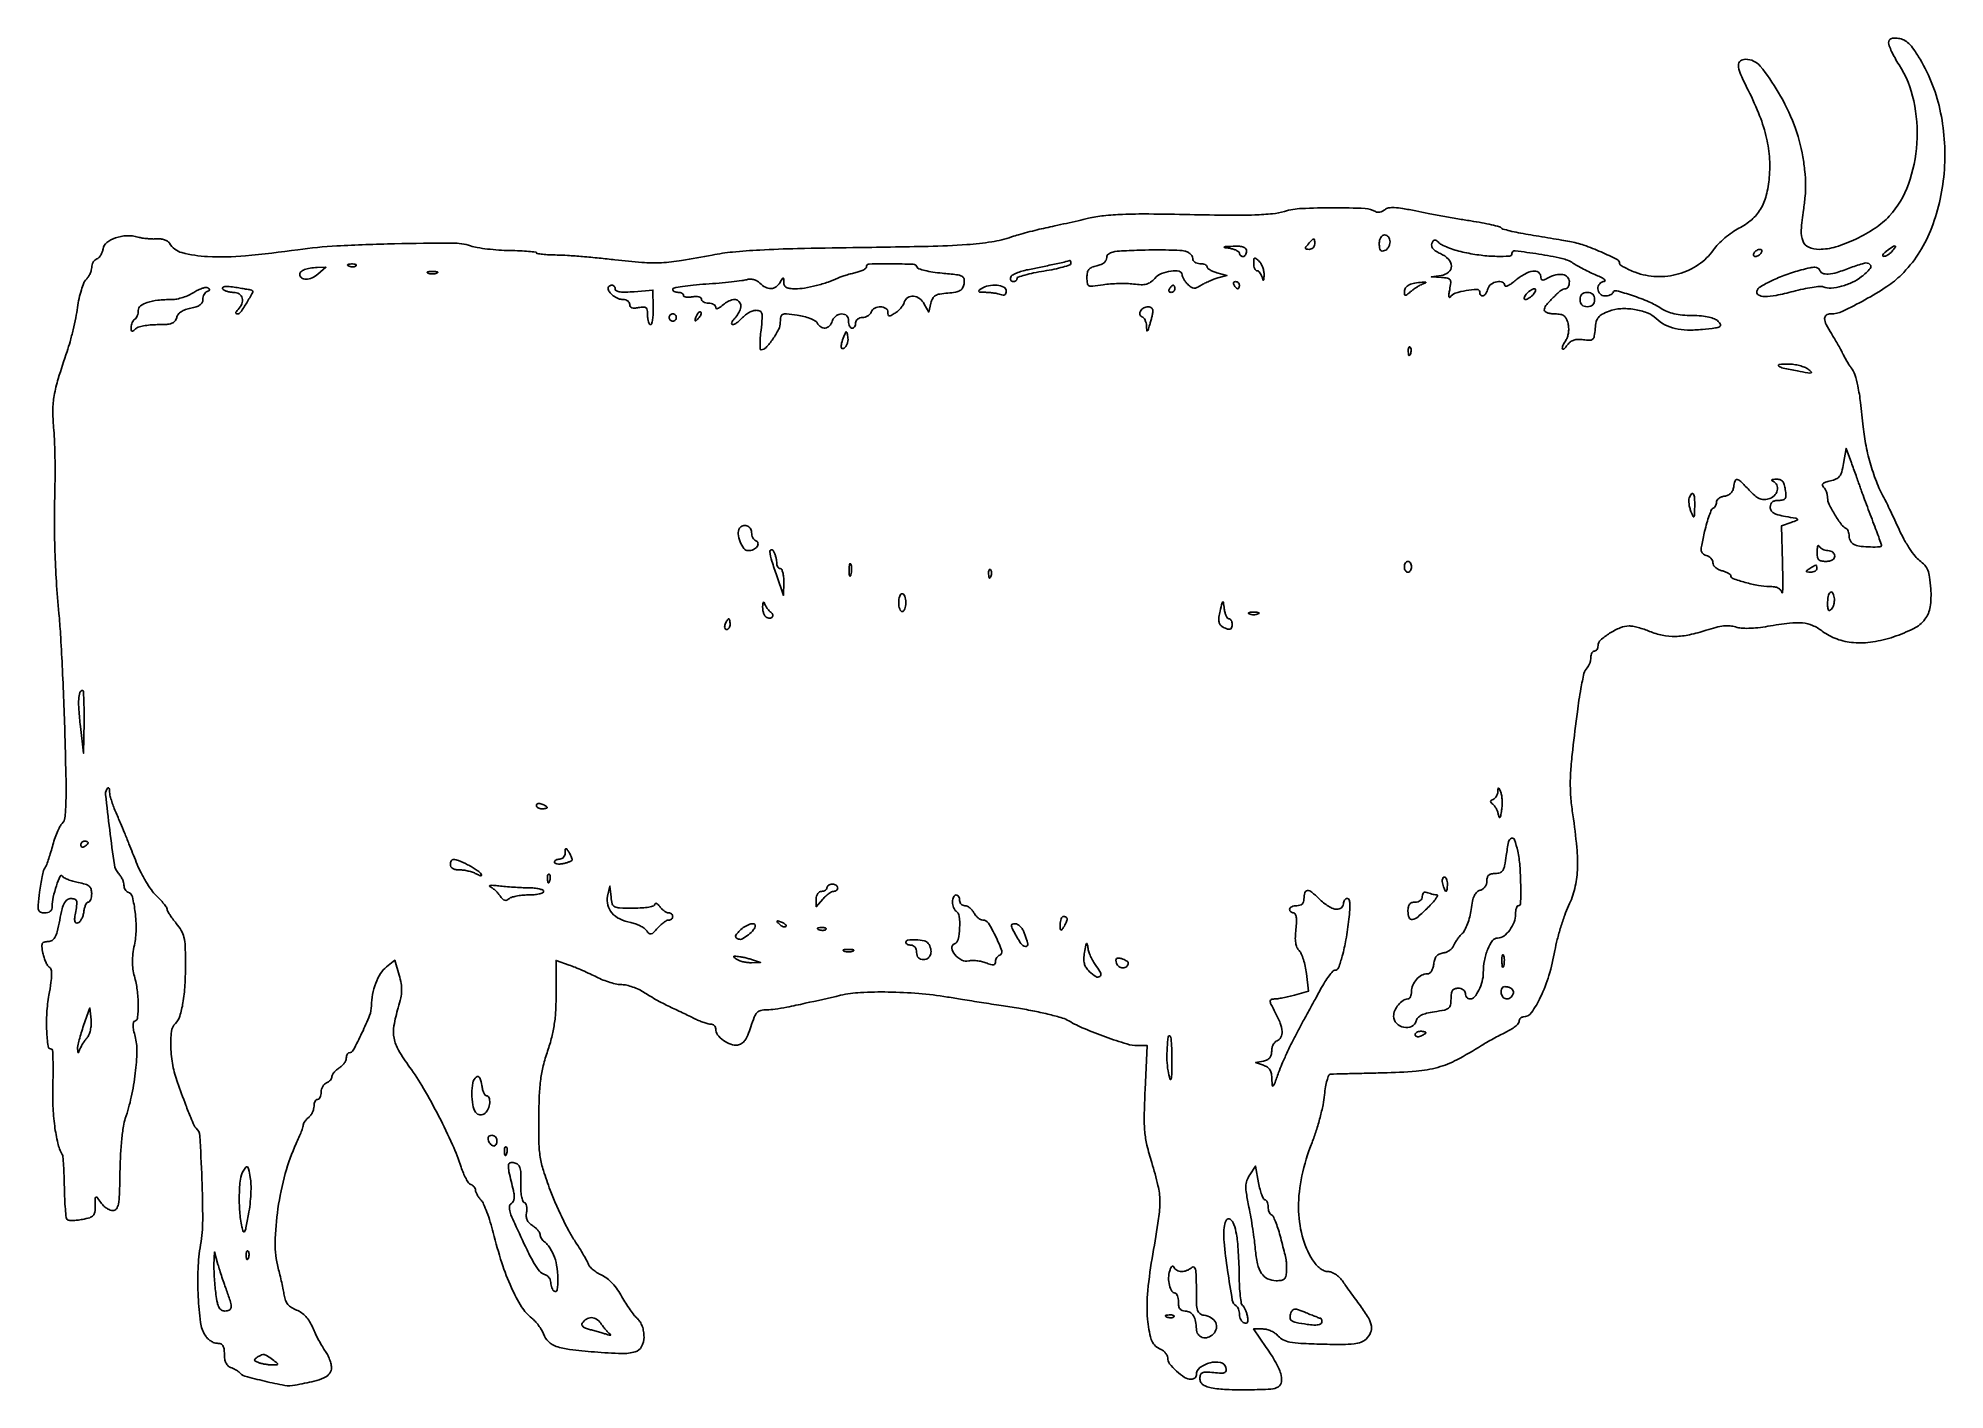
# Model space of a CAD drawing. Extents: x 0 to 532, y 0 to 377.
import ezdxf

# ---------------------------------------------------------------- set-up
doc = ezdxf.new("R2010")
doc.units = 0

msp = doc.modelspace()

# ---------------------------------------------------------------- linework, layer by layer
for points in [[(516, 375.601151, 0.095948), (516.166324, 374.742391, 0.015346), (516.856316, 373.169122, 0.016498), (517.799023, 371.34498, 0.013798), (518.915117, 369.472794, -0.088928), (523.026169, 359.408242, -0.068797), (523.891884, 347.573281, -0.069919), (521.528571, 336.147852, -0.099352), (516.196218, 327.285038, -0.060784), (512.269264, 323.911824, -0.036372), (506.908665, 320.874075, -0.036605), (501.293081, 318.698125, -0.074259), (496.618423, 318, -0.101083), (493.744802, 318.586945, -0.199622), (492.145215, 320.224175, -0.111289), (491.650088, 323.330998, -0.022489), (492.25968, 328.922252, 0.01627), (492.733286, 332.816287, 0.02485), (492.865269, 336.216164, 0.024116), (492.659929, 339.68583, 0.014189), (492.09761, 343.803885, 0.051655), (489.64643, 352.754437, 0.040196), (485.246579, 361.842594, 0.038888), (480.21148, 369.062748, 0.224697), (476.118312, 371, 0.164523), (474.671711, 370.510758, 0.24413), (474.113746, 369.324501, 0.091795), (474.615854, 367.103307, 0.016548), (476.422553, 363.250522, -0.020693), (479.74365, 356.01284, -0.035822), (481.807202, 349.727083, -0.041271), (482.767174, 343.89349, -0.042784), (482.738476, 338.052492, -0.038875), (481.882217, 333.008049, -0.073537), (480.307439, 329.205786, -0.081326), (477.827031, 326.271464, -0.05799), (474.247299, 323.870031, 0.035327), (472.367378, 322.728635, 0.022721), (470.354358, 321.16077, 0.022828), (468.515271, 319.437838, 0.039269), (467.173599, 317.824921, -0.090301), (462.99977, 313.734301, -0.079481), (457.467761, 311.152959, -0.078187), (451.320697, 310.399888, -0.082852), (445.36916, 311.603118, -0.014482), (443.694969, 312.298695, -0.021803), (442.283441, 313.009203, -0.017879), (441.207079, 313.662754, -0.252509), (441, 314.046652, 0.284211), (440.297683, 315.182407, 0.012149), (435.847886, 317.271112, 0.020686), (431.059345, 319.14606, 0.038903), (427.041385, 320.189437, 0.001527), (424.813314, 320.579352, 0.000621), (421.777782, 321.097147, 0.000614), (418.512582, 321.645825, 0.000782), (415.5, 322.143405, -0.007903), (412.781583, 322.632263, -0.011592), (410.409375, 323.155065, -0.007095), (408.457025, 323.662518, -0.170657), (408, 323.979593, 0.175986), (407.53163, 324.29741, 0.005776), (405.296875, 324.835382, 0.010404), (402.601806, 325.392584, 0.006977), (399.5, 325.922203, -0.003729), (395.908886, 326.51139, -0.002334), (391.714154, 327.251957, -0.002342), (387.589038, 328.020085, -0.004268), (384.229035, 328.691819, 0.008687), (380.512494, 329.400734, 0.0334), (378.173873, 329.645619, 0.056558), (376.599592, 329.526632, 0.126745), (375.52284, 329.018955, -0.061116), (374.892163, 328.614137, -0.062352), (374.186529, 328.377143, -0.068797), (373.515806, 328.335437, -0.120148), (372.989126, 328.506721, 0.129942), (370.047455, 329.401041, 0.008629), (361.137536, 329.574329, 0.012019), (352.3422, 329.382152, 0.061691), (347.541204, 328.562437, -0.049051), (344.265672, 327.917838, -0.015734), (339.312955, 327.596352, -0.010669), (332.147118, 327.510233, -0.003132), (321.145545, 327.681696, 0.003223), (309.74075, 327.857373, 0.011365), (302.409579, 327.7564, 0.017515), (297.148115, 327.379414, 0.031457), (292.882544, 326.649618, -0.001718), (290.038446, 325.986971, -0.001128), (286.759247, 325.242606, -0.001135), (283.563507, 324.532385, -0.002187), (281, 323.980516, 0.007347), (278.601932, 323.438307, 0.005286), (275.940625, 322.765476, 0.005339), (273.421735, 322.071385, 0.011487), (271.5, 321.471585, -0.041398), (265.946985, 320.096428, -0.023142), (259.026461, 319.305916, -0.011753), (248.264499, 318.832581, -0.001889), (227.254484, 318.482306, 0.002445), (211.761769, 318.206807, 0.00751), (201.277349, 317.811473, 0.010897), (193.698327, 317.245777, 0.024557), (188, 316.411354, -0.008287), (179.460992, 314.875768, -0.028009), (173.826776, 314.279983, -0.030699), (168.432006, 314.344877, -0.011532), (160.905832, 315.073179, 0.004944), (156.500273, 315.558162, 0.004277), (151.867651, 315.981838, 0.004307), (147.662702, 316.29372, 0.012507), (144.75, 316.411479, -0.008596), (142.54536, 316.483341, -0.014221), (140.689063, 316.628831, -0.007851), (139.1858, 316.813693, -0.374331), (139, 317.027095, 0.383617), (138.806756, 317.241899, 0.004838), (136.825974, 317.432449, 0.011077), (134.436792, 317.585748, 0.006676), (131.599059, 317.66685, -0.013194), (128.506453, 317.7956, -0.012104), (125.334414, 318.088899, -0.012206), (122.517675, 318.488195, -0.038405), (120.665418, 318.945407, 0.080784), (115.564731, 319.755774, 0.004511), (99.441122, 319.551271, 0.007513), (83.386629, 318.961311, 0.022726), (72.5, 317.899788, -0.013188), (57.853095, 316.189105, -0.035121), (47.335911, 315.982099, -0.050543), (40.161774, 317.077617, -0.19903), (36.663226, 319.712249, 0.119944), (36.149457, 320.240861, 0.057396), (35.289932, 320.652061, 0.052106), (34.244006, 320.894133, 0.051046), (33.163226, 320.917174, -0.027571), (31.955471, 320.886298, -0.016452), (30.520473, 320.976059, -0.016446), (29.092622, 321.160207, -0.027259), (27.906468, 321.420047, 0.077617), (24.802543, 321.779323, 0.071691), (21.645949, 321.195701, 0.082914), (19.199853, 319.88654, 0.194782), (18.172436, 318.129744, -0.053125), (17.941574, 317.227834, -0.050593), (17.523253, 316.378899, -0.054581), (16.991216, 315.704573, -0.107244), (16.422436, 315.331862, 0.099412), (15.878538, 314.987385, 0.066851), (15.417841, 314.411273, 0.063756), (15.106274, 313.701607, 0.071712), (15, 312.96444, -0.068312), (14.888931, 312.155277, -0.039017), (14.549318, 311.227265, -0.038174), (14.053045, 310.329805, -0.051035), (13.465765, 309.608622, 0.100638), (12.816683, 308.628203, 0.021072), (12.122378, 306.678205, 0.021303), (11.498294, 304.306663, 0.01874), (11.046991, 301.787193, -0.014748), (10.56132, 298.945367, -0.008721), (9.82313, 295.584363, -0.008722), (8.968449, 292.252253, -0.014791), (8.122777, 289.5, 0.007529), (5.678498, 281.937991, 0.030543), (4.544955, 277.2348, 0.041955), (4.174927, 273.205432, 0.024563), (4.375619, 268.360651, -0.011203), (4.598462, 265.094014, -0.005293), (4.746826, 260.871566, -0.005242), (4.809008, 256.446895, -0.007375), (4.764869, 252.5, 0.005887), (4.625388, 242.649355, 0.00821), (4.749092, 233.836344, 0.008585), (5.153516, 225.350773, 0.00752), (5.861594, 216.5, -0.008741), (6.307608, 210.748265, -0.002602), (6.789346, 201.950709, -0.002609), (7.227535, 192.061406, -0.002817), (7.550036, 182.417307, -0.002141), (7.842636, 169.97521, -0.012578), (7.803939, 163.443004, -0.019069), (7.528816, 159.474343, -0.169888), (6.788343, 157.917307, 0.075843), (6.160383, 157.054369, 0.018173), (5.401315, 155.447584, 0.018258), (4.656309, 153.518104, 0.017176), (4.037294, 151.5, -0.008186), (3.466483, 149.51227, -0.010021), (2.865667, 147.675, -0.008666), (2.305356, 146.156194, -0.068043), (1.941202, 145.5, 0.097126), (1.61168, 144.815857, 0.01055), (1.203575, 143.104687, 0.012614), (0.80837, 141.02505, 0.00986), (0.481151, 138.75, 0.006692), (0.088876, 135.189997, 0.084145), (0.185215, 133.845493, 0.242931), (0.728362, 133.221269, 0.09481), (1.884777, 133, 0.064101), (2.779539, 133.115184, 0.108888), (3.448486, 133.457493, 0.123253), (3.858774, 134.013608, 0.097097), (4.005577, 134.75, -0.052782), (4.292934, 137.384316, -0.027018), (5.174738, 140.593698, -0.026386), (6.205367, 143.212571, -0.599543), (6.843757, 143.252807, 0.132379), (7.331234, 142.795025, 0.027137), (8.411355, 142.291128, 0.026812), (9.769076, 141.828145, 0.022398), (11.252292, 141.480493, -0.023623), (13.22648, 141.012657, -0.102827), (14.284185, 140.455461, -0.150157), (14.820222, 139.642487, -0.07133), (15, 138.388709, -0.037232), (14.931787, 137.473923, -0.055988), (14.725762, 136.701683, -0.07347), (14.424058, 136.173833, -0.230156), (14.066422, 136, 0.229158), (13.685525, 135.815753, 0.058135), (13.314134, 135.214841, 0.047385), (13.005802, 134.350747, 0.032564), (12.816422, 133.327119, -0.043187), (12.59808, 132.272522, -0.048363), (12.206664, 131.31246, -0.054397), (11.712147, 130.577808, -0.138922), (11.184988, 130.222115, -0.187469), (10.617266, 130.252315, -0.241637), (10.29654, 130.654795, -0.082014), (10.263197, 131.607472, -0.014193), (10.546279, 133.394996, 0.014588), (10.869269, 135.444985, 0.119157), (10.76586, 136.380436, 0.236371), (10.274882, 136.846415, 0.073899), (9.241396, 137, 0.144493), (8.187424, 136.688922, 0.128661), (7.4145, 135.843923, 0.061149), (6.781863, 134.177434, 0.011604), (6.079783, 131, -0.011222), (5.3651, 127.753762, -0.064574), (4.733137, 126.115246, -0.138009), (3.94032, 125.299861, -0.132046), (2.824677, 125, 0.060432), (1.734613, 124.867768, 0.230966), (1.223771, 124.44149, 0.137389), (1.097803, 123.598614, 0.018172), (1.390058, 121.799711, 0.027831), (1.720439, 120.52207, 0.030519), (2.18282, 119.328929, 0.032018), (2.700297, 118.36975, 0.11512), (3.190017, 117.882563, -0.204568), (3.6879, 117.175715, -0.055928), (3.824771, 115.788462, -0.032553), (3.652721, 113.600667, -0.00832), (3.085643, 110.091249, 0.028564), (2.486658, 105.112394, 0.028115), (2.454383, 100.071111, 0.022466), (2.855139, 95.853594, 0.37484), (3.837898, 95.002242, -0.399787), (4.096096, 94.758181, -0.004498), (4.210519, 92.153163, -0.010663), (4.253038, 89.021021, -0.00639), (4.176636, 85.300099, 0.018505), (4.199097, 79.223213, 0.022764), (4.687395, 73.573963, 0.02484), (5.559499, 68.819466, 0.068027), (6.781936, 65.638759, -0.105512), (6.974815, 64.998312, -0.004343), (7.152321, 62.590586, -0.007388), (7.296523, 59.716262, -0.005159), (7.377768, 56.4714, 0.007163), (7.471588, 53.241718, 0.010608), (7.65439, 50.415111, 0.006081), (7.885435, 48.064075, 0.170579), (8.147816, 47.518157, 0.175196), (8.604356, 47.304346, 0.02447), (9.663478, 47.259635, 0.025539), (10.970991, 47.335306, 0.019145), (12.397816, 47.546808, 0.024627), (14.439236, 48.034901, 0.132383), (15.406247, 48.624019, 0.154179), (15.868874, 49.570962, 0.037141), (16, 51.333797, -0.00398), (16.016991, 53.468157, -0.264987), (16.1965, 53.771747, -0.380524), (16.487777, 53.710129, -0.006026), (17.556704, 52.222506, 0.048919), (18.285711, 51.372248, 0.044971), (19.185605, 50.652861, 0.047932), (20.112817, 50.159833, 0.098547), (20.91589, 50, 0.237237), (21.886172, 50.48783, 0.115772), (22.450924, 51.792366, 0.036794), (22.737967, 54.529654, 0.003891), (22.886638, 60.952082, -0.010298), (23.047495, 65.423576, -0.010884), (23.391174, 69.802628, -0.010562), (23.848551, 73.557451, -0.047666), (24.367917, 75.702082, 0.03012), (26.035158, 81.665091, 0.02317), (27.152782, 88.33243, 0.022962), (27.607991, 94.486521, 0.074533), (27.115781, 98.538773, -0.017605), (26.701613, 100.272769, -0.043711), (26.556012, 101.56866, -0.066889), (26.651849, 102.443938, -0.256206), (27.010454, 102.833333, 0.297633), (27.812368, 103.851135, 0.023856), (27.959549, 107.435329, 0.029807), (27.686951, 111.543428, 0.036267), (26.927236, 115.323098, -0.033431), (26.508825, 117.345377, -0.033864), (26.366069, 119.396649, -0.031359), (26.499576, 121.585505, -0.021915), (26.911756, 124.024136, 0.049447), (27.394754, 128.301333, 0.034117), (27.128689, 133.171764, 0.029393), (26.345168, 137.439957, 0.257667), (25.087872, 138.804043, -0.116174), (24.671846, 139.060866, -0.069529), (24.319563, 139.526599, -0.063603), (24.081197, 140.12042, -0.063758), (24, 140.754593, 0.073941), (23.891567, 141.483823, 0.035251), (23.551665, 142.37147, 0.033969), (23.057896, 143.266599, 0.040915), (22.473754, 144.029001, -0.148267), (21.341817, 146.42608, -0.005883), (20.023883, 156.12792, -0.004496), (18.884778, 166.054028, -0.226421), (19.522155, 167.855488, -0.324225), (19.701441, 167.884116, -0.179327), (19.859633, 167.713349, -0.070495), (19.967009, 167.295536, -0.027705), (20, 166.700594, 0.05905), (20.103117, 165.830504, 0.01446), (20.481341, 164.435943, 0.014611), (21.011365, 162.852371, 0.014117), (21.638609, 161.283927, -0.001696), (23.047117, 158.000864, -0.003254), (24.150774, 155.35642, -0.002457), (25.40234, 152.258486, -0.000596), (27.438804, 147.127734, 0.022077), (28.625352, 144.476397, 0.018585), (30.106105, 141.779432, 0.018989), (31.644464, 139.417239, 0.04825), (32.979625, 137.869036, -0.014663), (34.136361, 136.696807, -0.019494), (35.112765, 135.561837, -0.017105), (35.841629, 134.577252, -0.151913), (36, 134.068027, 0.129057), (36.136459, 133.548156, 0.015407), (36.757566, 132.521792, 0.01755), (37.591349, 131.329101, 0.013577), (38.578947, 130.088546, -0.042863), (39.978988, 128.101651, -0.074079), (40.727753, 126.22845, -0.04845), (41.070229, 123.717486, -0.009683), (41.157895, 119.191107, -0.013508), (40.986571, 112.850605, -0.027503), (40.444559, 107.898616, -0.034235), (39.580087, 104.246953, -0.121721), (38.346515, 102.203658, 0.169015), (37.241127, 99.918445, 0.037538), (37.062101, 95.514379, 0.03743), (37.616941, 90.455419, 0.041785), (38.91382, 85.725017, 0.001506), (41.240305, 79.432104, 0.007523), (42.608366, 75.927525, 0.009063), (43.556929, 73.716963, 0.114287), (44.10316, 73, -0.208614), (45.165704, 70.894233, -0.004306), (45.736503, 58.85377, -0.009967), (45.953177, 47.346701, -0.04243), (45.363498, 40.5, 0.033509), (44.664297, 33.783562, 0.02183), (44.718254, 25.983914, 0.019347), (45.357028, 18.84673, 0.107946), (46.641517, 15.25, 0.056755), (47.325424, 14.389337, 0.049751), (48.214236, 13.660937, 0.0525), (49.163402, 13.164126, 0.094607), (50.023053, 13, -0.083827), (50.984758, 12.837625, -0.166097), (51.58696, 12.366658, -0.114855), (51.908659, 11.483123, -0.030128), (52, 9.968615, 0.040983), (52.110615, 8.621367, 0.070205), (52.447573, 7.54739, 0.086816), (53.000489, 6.768624, 0.107091), (53.75, 6.291557, -0.019699), (54.456617, 5.998737, -0.020129), (55.132812, 5.653122, -0.020369), (55.693723, 5.306529, -0.074821), (56, 5.024852, 0.154928), (57.707612, 3.892527, 0.011163), (63.264052, 2.439385, 0.014014), (68.827942, 1.279952, 0.093079), (71.650282, 1.303106, 0.007611), (77.068994, 2.452677, 0.047756), (79.752193, 3.341, 0.107758), (81.160872, 4.36774, 0.146753), (81.819325, 5.785301, 0.079416), (81.803584, 6.828895, 0.036209), (81.470586, 8.155312, 0.034684), (80.908328, 9.532181, 0.040188), (80.183717, 10.748272, -0.020461), (79.32031, 12.07541, -0.010255), (78.333956, 13.816819, -0.010164), (77.385701, 15.662886, -0.014797), (76.631883, 17.330262, 0.036472), (75.750447, 19.074484, 0.050375), (74.701511, 20.478933, 0.055477), (73.485106, 21.54107, 0.061586), (72.105166, 22.266406, -0.048317), (70.703556, 22.956444, -0.08246), (69.723766, 23.813345, -0.082859), (69.076483, 24.937791, -0.049221), (68.680106, 26.436144, 0.010326), (68.407805, 27.924896, 0.004304), (67.98182, 29.921867, 0.004256), (67.488963, 32.05283, 0.005497), (66.998412, 34, -0.069884), (66.156328, 41.088097, -0.030656), (66.938051, 50.532186, -0.030197), (68.971293, 60.347873, -0.042558), (72.031404, 68.739102, 0.007389), (72.785337, 70.427471, 0.009657), (73.421725, 71.99395, 0.007545), (73.906469, 73.315828, 0.084297), (74, 73.866657, -0.117072), (74.101188, 74.292894, -0.036679), (74.440625, 74.859814, -0.03438), (74.925958, 75.458083, -0.031958), (75.5, 76, 0.063393), (76.074176, 76.614539, 0.044279), (76.559375, 77.430735, 0.044533), (76.890037, 78.312334, 0.067559), (77, 79.122445, -0.05129), (77.073889, 79.840854, -0.071223), (77.29375, 80.448468, -0.091278), (77.618307, 80.856918, -0.181272), (78, 81, 0.193529), (78.381936, 81.153584, 0.087393), (78.70625, 81.596719, 0.067241), (78.926353, 82.253918, 0.047258), (79, 83.031385, -0.068006), (79.111994, 83.850994, -0.06271), (79.440625, 84.635134, -0.06668), (79.926359, 85.267132, -0.104363), (80.5, 85.638374, 0.061929), (81.073547, 85.944375, 0.060606), (81.559375, 86.38343, 0.065917), (81.888934, 86.882927, 0.113377), (82, 87.366442, -0.128812), (82.138774, 87.896173, -0.045533), (82.5875, 88.54727, -0.041522), (83.234714, 89.204881, -0.038049), (84, 89.767927, 0.048682), (84.765087, 90.356259, 0.046919), (85.4125, 91.088184, 0.050645), (85.856181, 91.846761, 0.107418), (86, 92.508474, -0.051068), (86.058442, 93.079185, -0.071011), (86.232383, 93.561864, -0.091087), (86.489128, 93.886377, -0.181915), (86.791091, 94, 0.279138), (87.94698, 94.699835, 0.009888), (90.367103, 99.557838, 0.015779), (92.483535, 104.415979, 0.09511), (93, 107.106515, -0.047956), (93.303222, 110.260695, -0.04419), (94.203299, 113.390793, -0.046795), (95.548605, 116.093571, -0.083889), (97.184138, 117.948022), (99.483096, 119.809606), (100.70796, 115.661248, -0.027074), (101.267306, 113.303925, -0.051399), (101.415498, 111.361112, -0.046762), (101.168263, 109.311281, -0.018799), (100.466412, 106.574943, 0.02891), (99.27791, 101.518801, 0.090908), (99.306557, 98.04662, 0.085953), (100.569143, 94.702949, 0.02413), (103.642942, 90.019401, -0.025336), (107.52428, 84.074224, -0.012968), (111.80987, 76.262647, -0.012918), (115.632278, 68.349943, -0.029267), (118.008523, 62.143737, 0.022073), (118.633212, 60.439193, 0.027464), (119.36768, 58.920038, 0.027654), (120.105032, 57.745371, 0.148208), (120.695129, 57.286748, -0.065586), (121.194026, 57.015887, -0.061932), (121.616694, 56.620481, -0.066454), (121.903085, 56.165999, -0.10781), (122, 55.721752, 0.097956), (122.103878, 55.196613, 0.029886), (122.458127, 54.463886, 0.02865), (122.962698, 53.672111, 0.027734), (123.559582, 52.934162, -0.080362), (124.273174, 51.833461, -0.014354), (125.198795, 49.556413, -0.015181), (126.134546, 46.797803, -0.013186), (126.949828, 43.855422, 0.017171), (129.349776, 35.454646, 0.027667), (132.026096, 28.511873, 0.032695), (134.843811, 23.211545, 0.087799), (137.679117, 20.037767, -0.040959), (138.624234, 19.16014, -0.025838), (139.581855, 17.997189, -0.025889), (140.41037, 16.747494, -0.042614), (140.959839, 15.605632, 0.111381), (142.355991, 13.498486, 0.106502), (144.542555, 12.153141, 0.054782), (148.244394, 11.286697, 0.010387), (155.150295, 10.595945, 0.011253), (162.851126, 10.161045, 0.081359), (166.520418, 10.634978, 0.197266), (168.322616, 12.093365, 0.12589), (169, 14.741113, 0.039662), (168.87546, 16.308661, 0.046465), (168.504495, 17.752873, 0.051022), (167.919423, 18.975763, 0.07577), (167.156365, 19.882705, -0.045742), (166.28373, 20.802149, -0.013841), (165.133233, 22.346794, -0.01374), (163.933152, 24.158581, -0.014545), (162.858041, 26, 0.031091), (161.636514, 27.941748, 0.032772), (160.203157, 29.681222, 0.035159), (158.685805, 31.082842, 0.058999), (157.215147, 32, -0.029634), (155.957823, 32.685262, -0.031381), (154.815323, 33.502634, -0.033069), (153.930159, 34.327014, -0.108487), (153.522585, 35.008965, 0.045612), (153.140135, 35.880008, 0.006252), (152.157731, 37.606232, 0.00714), (150.936183, 39.624914, 0.005981), (149.58452, 41.731751, -0.023535), (148.035746, 44.343136, -0.009859), (146.188779, 47.992319, -0.009728), (144.362796, 51.980431, -0.012461), (142.846353, 55.722786, -0.012216), (140.948911, 61.16211, -0.0387), (140.056008, 64.91055, -0.033765), (139.69016, 69.011095, -0.007656), (139.647055, 76, -0.008525), (139.809317, 82.193095, -0.022495), (140.200156, 86.611514, -0.027732), (140.925262, 90.409281, -0.020715), (142.126107, 94.5, 0.01928), (143.273864, 98.36876, 0.02591), (143.992982, 101.95235, 0.023727), (144.376982, 105.826864, 0.012836), (144.5, 110.617933), (144.5, 119.735866), (148.097243, 118.466188, -0.012048), (149.769018, 117.830422, -0.006085), (151.845965, 116.953115, -0.006039), (153.970528, 115.994349, -0.008938), (155.807405, 115.098255, 0.024694), (157.594806, 114.294972, 0.020573), (159.564114, 113.616362, 0.021063), (161.421045, 113.144999, 0.051663), (162.820615, 113, -0.058298), (164.176336, 112.841389, -0.027115), (165.877374, 112.339063, -0.026418), (167.626788, 111.611388, -0.033304), (169.153855, 110.75, 0.012004), (170.753529, 109.755611, 0.006744), (172.740626, 108.621381, 0.006727), (174.77921, 107.529495, 0.010912), (176.543402, 106.663212, -0.001719), (178.265225, 105.856674, -0.001262), (180.169367, 104.950849, -0.001275), (181.967331, 104.084321, -0.002836), (183.33104, 103.413212, 0.017855), (184.519027, 102.872269, 0.017643), (185.747281, 102.415131, 0.017814), (186.848903, 102.091911, 0.062524), (187.58104, 102, -0.093703), (188.122686, 101.897593, -0.09653), (188.58318, 101.604903, -0.099096), (188.891405, 101.168193, -0.104643), (189, 100.654988, 0.161771), (189.532454, 99.052356, 0.073013), (191.120116, 97.470704, 0.070971), (193.16243, 96.365485, 0.126213), (195.052865, 96.169642, 0.106397), (196.186679, 96.596242, 0.09172), (197.115424, 97.46981, 0.060841), (197.940226, 98.939032, 0.020541), (198.781008, 101.25, -0.015727), (199.735106, 103.953129, -0.094641), (200.522251, 105.210093, -0.148496), (201.547733, 105.807854, -0.058296), (203.190162, 106, 0.035185), (205.534531, 106.165177, 0.0131), (208.793529, 106.714145, 0.006908), (213.931409, 107.792574, 0.001153), (223.764351, 110.022558, -0.043293), (229.342474, 110.801747, -0.016998), (237.112349, 110.943678, -0.016638), (245.593083, 110.52778, -0.019592), (253.573784, 109.553701, 0.000531), (257.774351, 108.87767, 0.000264), (263.097137, 108.029718, 0.000262), (268.612322, 107.157076, 0.000386), (273.459024, 106.396648, -0.010659), (277.877656, 105.610057, -0.011952), (282.092121, 104.661466, -0.011291), (285.631438, 103.690028, -0.060703), (287.459024, 102.891978, 0.033437), (291.690571, 100.763097, 0.013727), (297.680338, 98.42732, 0.011583), (303.578358, 96.464881, 0.074648), (306.674805, 96), (309.303952, 96), (308.7196, 83.632724, 0.006359), (308.466324, 76.293749, 0.028203), (308.615697, 71.979698, 0.036383), (309.232428, 68.246788, 0.015705), (310.567488, 63.382724, -0.016666), (312.30119, 57.018429, -0.05537), (312.828209, 52.720111, -0.040579), (312.48243, 47.769964, -0.006017), (310.857545, 37.882729, 0.019981), (309.478023, 27.723288, 0.041686), (309.384809, 19.743483, 0.056662), (310.438597, 14.107649, 0.218195), (312.75, 11.512872, -0.054406), (313.610521, 11.017719, -0.055251), (314.339063, 10.350842, -0.060881), (314.83549, 9.621402, -0.119552), (315, 8.943207, 0.167079), (315.555449, 7.327379, 0.042149), (317.470894, 5.256596, 0.04267), (319.733503, 3.51931, 0.143351), (321.507606, 3, 0.074782), (322.077821, 3.085763, 0.088643), (322.561609, 3.334804, 0.100676), (322.885018, 3.705106, 0.130032), (323, 4.139757, -0.231011), (324.013599, 6.21651, -0.103599), (326.810048, 7.588867, -0.114255), (329.738507, 7.653996, -0.284777), (331.227393, 6.238449, -0.097835), (331.281726, 5.344866, -0.26747), (330.909217, 4.861935, -0.108972), (329.96793, 4.6965, -0.012992), (327.844025, 4.843484, 0.01574), (325.715657, 4.979033, 0.107795), (324.689063, 4.789426, 0.210504), (324.176691, 4.248668, 0.086087), (324, 3.230035, 0.099373), (324.189259, 2.287175, 0.120504), (324.723476, 1.563708, 0.089239), (325.673, 1.023952, 0.035389), (327.125, 0.625, 0.039528), (331.400135, 0.116529, 0.013613), (337.630881, 0.040873, 0.009051), (343.803157, 0.245771, 0.129026), (345.885347, 0.907979, 0.232449), (346.739952, 2.303574, 0.098433), (346.506982, 4.545046, 0.056013), (345.132027, 7.693831, 0.019735), (342.497763, 11.866933), (338.966834, 17), (341.573125, 17, -0.064955), (342.692762, 16.853932, -0.044246), (343.901528, 16.415587, -0.044285), (345.012821, 15.77215, -0.065595), (345.839707, 15.010508, 0.104451), (347.188726, 13.94787, 0.06936), (349.064858, 13.324978, 0.033787), (352.122773, 12.973274, 0.005576), (358.061454, 12.760508, 0.00571), (363.784259, 12.684732, 0.029275), (366.954105, 12.864699, 0.055654), (368.948978, 13.324302, 0.111661), (370.311454, 14.178571, 0.089953), (371.575832, 15.991719, 0.150326), (371.816913, 17.820116, 0.094188), (370.982349, 20.070428, 0.022207), (368.75, 23.423535, -0.001044), (367.373997, 25.311988, -0.000884), (365.926911, 27.314174, -0.000891), (364.614329, 29.143908, -0.002495), (363.703315, 30.432189, 0.050786), (362.849687, 31.421304, 0.046138), (361.787931, 32.254043, 0.048979), (360.68211, 32.822744, 0.093145), (359.703315, 33.012379, -0.100204), (358.642655, 33.23331, -0.061076), (357.532716, 33.879326, -0.051727), (356.437014, 34.905131, -0.036005), (355.420158, 36.262379, -0.08038), (352.515592, 42.934297, -0.061287), (351.49892, 50.848535, -0.054498), (352.414981, 59.663625, -0.040978), (355.245333, 69, 0.016876), (356.419201, 72.292171, 0.012667), (357.495085, 75.985938, 0.012843), (358.330808, 79.516854, 0.028509), (358.743107, 82.25, -0.017777), (359.028787, 84.464962, -0.028149), (359.446518, 86.332124, -0.027253), (359.924407, 87.723346, -0.292537), (360.388889, 88.052312, -0.005652), (361.203162, 88.081428, -0.000125), (365.139236, 88.176657, -0.000284), (369.746389, 88.284351, -0.000192), (375, 88.402154, 0.014296), (384.309891, 88.873886, 0.047926), (390.318266, 89.936199, 0.053531), (395.660177, 92.055818, 0.021161), (402.5, 96.03599, -0.011567), (403.917481, 96.897654, -0.00604), (405.720312, 97.908413, -0.006003), (407.595701, 98.901261, -0.009136), (409.25, 99.713929, 0.025764), (410.685894, 100.47957, 0.034244), (411.898438, 101.326755, 0.036523), (412.765245, 102.136404, 0.188813), (413, 102.7359, -0.088956), (413.086551, 103.218535, -0.094992), (413.334804, 103.628671, -0.099915), (413.704943, 103.903055, -0.110127), (414.139757, 104, 0.244355), (416.427814, 105.189202, 0.04189), (418.978074, 109.557493, 0.038286), (421.29762, 115.570512, 0.028394), (422.955662, 122.5, -0.018045), (423.625827, 125.581102, -0.012024), (424.604611, 129.059375, -0.012114), (425.718541, 132.391963, -0.023114), (426.799818, 135, 0.049695), (428.50343, 139.817057, 0.048612), (429.239442, 144.911597, 0.035711), (429.079834, 151.278929, 0.012743), (427.973242, 160.308887, -0.014973), (427.439233, 164.833484, -0.021282), (427.257149, 168.878859, -0.019561), (427.414765, 173.172428, -0.010222), (427.929154, 178.5, -0.002871), (429.229263, 189.065331, -0.01134), (430.213653, 195.540945, -0.013451), (431.077101, 199.790855, -0.140427), (431.931603, 201.331603, 0.06832), (432.34105, 201.871357, 0.039017), (432.686158, 202.614908, 0.038173), (432.921463, 203.432453, 0.051028), (433, 204.2, -0.053595), (433.074027, 204.888633, -0.073362), (433.29375, 205.47125, -0.093122), (433.618409, 205.862375, -0.17482), (434, 206, 0.149559), (434.381359, 206.116681, 0.098682), (434.70625, 206.444943, 0.081955), (434.925344, 206.935599, 0.064193), (435, 207.514698, -0.214773), (435.68851, 209.043635, -0.039662), (438.218098, 210.947852, -0.042034), (441.189728, 212.502387, -0.099376), (443.627876, 212.996262, -0.047718), (444.689651, 212.896582, -0.016745), (446.185253, 212.558277, -0.01645), (447.81519, 212.073941, -0.018512), (449.345757, 211.5, 0.049685), (452.918735, 210.408469, 0.054221), (456.532171, 210.086504, 0.047699), (460.501752, 210.544207, 0.027141), (465.170369, 211.808135, -0.016781), (467.868416, 212.598889, -0.035428), (470.012645, 212.990653, -0.045418), (471.794993, 213.024722, -0.062604), (473.363669, 212.71211, 0.060787), (474.900209, 212.400116, 0.025056), (477.026737, 212.338853, 0.022074), (479.556661, 212.504652, 0.015709), (482.369987, 212.903975, -0.012799), (488.367725, 213.790928, -0.052597), (492.03602, 213.850075, -0.080335), (494.806255, 213.144781, -0.060568), (497.520176, 211.552409, 0.077326), (501.53852, 209.371456, 0.065858), (506.25912, 208.358434, 0.058574), (511.583732, 208.556329, 0.041796), (517.38693, 209.962373, 0.035243), (523.018414, 212.288473, 0.112973), (526.137639, 214.84801, 0.129812), (527.593658, 218.287352, 0.053487), (527.774207, 223.383698, 0.015358), (527.441501, 226.628622, 0.061578), (526.937352, 228.55562, 0.087741), (526.08052, 229.940921, 0.053118), (524.646949, 231.238645, -0.068827), (523.405457, 232.435281, -0.020284), (521.853447, 234.582823, -0.019949), (520.285939, 237.166458, -0.020231), (518.937194, 239.854947, 0.00206), (517.716526, 242.52608, 0.002392), (516.532679, 245.056795, 0.002127), (515.51142, 247.189505, 0.01426), (514.969522, 248.232015, -0.031093), (512.84606, 252.676436, -0.023431), (511.056938, 257.787886, -0.022922), (509.712713, 263.187116, -0.025477), (508.924813, 268.5, 0.006501), (508.179026, 275.296945, 0.019554), (507.429269, 279.90207, 0.027861), (506.597295, 283.077998, 0.089395), (505.571556, 285, -0.022724), (505.032515, 285.750121, -0.009826), (504.381098, 286.79375, -0.0097), (503.730369, 287.93301, -0.012688), (503.182739, 289, 0.011355), (502.585652, 290.171026, 0.005453), (501.769516, 291.646875, 0.005403), (500.884143, 293.16893, 0.007694), (500.062466, 294.5, -0.023624), (498.592421, 297.060382, -0.109987), (498.16571, 298.698245, -0.258783), (498.636837, 299.624152, -0.149513), (499.865643, 300, 0.110345), (503.216882, 300.748704, 0.016629), (509.381612, 303.902371, 0.019639), (515.50851, 307.620012, 0.049053), (519.566112, 310.919293, 0.102869), (527.667935, 323.149634, 0.073572), (531.471327, 339.164475, 0.071369), (530.518471, 356.100365, 0.084961), (524.764731, 371.013719, 0.01608), (523.012384, 373.748294, 0.050438), (521.603604, 375.411254, 0.075707), (520.253588, 376.366998, 0.087778), (518.746495, 376.816422, 0.032368), (517.478162, 376.879881, 0.100805), (516.646632, 376.697726, 0.161772), (516.175192, 376.269547, 0.128877)], [(356, 319.5, -0.101721), (355.882332, 318.9276, -0.098537), (355.547793, 318.440625, -0.097291), (355.048138, 318.114368, -0.096419), (354.460573, 318, -0.035838), (353.687524, 318.055481, -0.325335), (353.459106, 318.27802, -0.208212), (353.553366, 318.661216, -0.017756), (354.210573, 319.461963, -0.007679), (355.322999, 320.68486, -0.201684), (355.719977, 320.861798, -0.397768), (355.955338, 320.648652, -0.019434)], [(377, 320.106989, -0.07271), (376.887915, 319.340293, -0.064008), (376.559375, 318.600966, -0.066864), (376.073537, 317.999607, -0.098143), (375.5, 317.638374, -0.100949), (374.811241, 317.52355, -0.219604), (374.343615, 317.760129, -0.135263), (374.075458, 318.392285, -0.033085), (374, 319.531385, -0.048301), (374.099348, 320.557412, -0.088469), (374.401907, 321.338564, -0.117745), (374.882247, 321.823711, -0.139894), (375.5, 322, -0.125389), (376.072062, 321.854248, -0.100779), (376.559375, 321.443928, -0.090193), (376.886898, 320.830154, -0.077727)], [(397.799221, 317.112668, 0.021186), (402.364422, 316.35439, 0.024999), (406.731682, 316.038328, 0.019486), (410.318503, 316.098265, 0.397999), (411, 316.818801, -0.449856), (411.866793, 317.587246, -0.008729), (418.494527, 316.669477, -0.015025), (424.922253, 315.465899, -0.093123), (428, 314.161514, 0.019199), (429.23859, 313.405223, 0.008306), (430.940625, 312.49042, 0.008205), (432.785534, 311.576006, 0.01078), (434.5, 310.805873, -0.015392), (435.928032, 310.14851, -0.049754), (436.810937, 309.592983, -0.248018), (436.960885, 309.260365, -0.386766), (436.75, 309.055873, 0.212049), (435.449344, 308.427867, 0.18821), (434.957991, 306.998019, 0.18239), (435.560778, 305.579745, 0.204819), (436.916667, 305, 0.045701), (437.674613, 305.069422, 0.053116), (438.368229, 305.275505, 0.061096), (438.900828, 305.578318, 0.148654), (439.166667, 305.93789, -0.391514), (440.144409, 306.450613, -0.013881), (444.581244, 305.121155, -0.022833), (449.161585, 303.373282, -0.04337), (452.627937, 301.493569, 0.052436), (454.249884, 300.651632, 0.037835), (456.199568, 300.051955, 0.032602), (458.507349, 299.685262, 0.020977), (461.214408, 299.54858, -0.017998), (463.843303, 299.431536, -0.035334), (465.912298, 299.116459, -0.045438), (467.476635, 298.610913, -0.095803), (468.52944, 297.899254, -0.09468), (469.136688, 297.00506, -0.397586), (468.934536, 296.449685, -0.085106), (467.746474, 296.088594, -0.005279), (464.075934, 295.665725, -0.031015), (459.905546, 295.489912, -0.05318), (456.455939, 295.927356, -0.062715), (453.59663, 296.995983, -0.069826), (451.204998, 298.71191, 0.099963), (448.708289, 300.28599, 0.05148), (445.123122, 301.241192, 0.050676), (441.309807, 301.455913, 0.079464), (438.100506, 300.793282, 0.03002), (436.149476, 299.916786, 0.104407), (435.089559, 299.041448, 0.111088), (434.509391, 297.843956, 0.036345), (434.200394, 295.894957, -0.019163), (433.93907, 293.779315, -0.165657), (433.498575, 292.952579, -0.198008), (432.686163, 292.644971, -0.029189), (430.899131, 292.801497, 0.040642), (429.441771, 292.895611, 0.074221), (428.26881, 292.700393, 0.08434), (427.305459, 292.197178, 0.068351), (426.48054, 291.371023, -0.033587), (425.453876, 290.189322, -0.592211), (425.06749, 290.30085, -0.175818), (425.177603, 291.158882, -0.020636), (426.146289, 292.862638, 0.072374), (426.541042, 293.761645, 0.040638), (426.764461, 294.935849, 0.039343), (426.799851, 296.192889, 0.04889), (426.627237, 297.34907, 0.04862), (426.148873, 298.6883, 0.126146), (425.500577, 299.471878, 0.11796), (424.525635, 299.876967, 0.039762), (422.980948, 300, -0.033315), (421.839101, 300.076166, -0.051069), (420.875653, 300.307102, -0.066181), (420.211259, 300.644156, -0.247142), (420, 301.045455, -0.175159), (420.467128, 302.337985, -0.022954), (422.468233, 304.531767, -0.022954), (424.662015, 306.532872, -0.175159), (425.954545, 307, 0.184164), (426.353642, 307.152159, 0.090405), (426.692898, 307.5875, 0.070274), (426.922815, 308.234692, 0.0503), (427, 309, 0.193157), (426.483602, 310.286856, 0.163901), (425.177937, 310.971008, 0.105802), (423.206705, 310.866273, 0.056935), (420.934259, 309.964816, -0.024808), (419.939385, 309.494269, -0.1627), (419.396412, 309.45641, -0.26886), (419.095703, 309.752855, -0.06691), (419, 310.464816, 0.265086), (418.349079, 311.606293, 0.173029), (416.82185, 311.902584, 0.090252), (414.548003, 311.121054, 0.047144), (412.076725, 309.411106, -0.019572), (410.894978, 308.493249, -0.041926), (409.903788, 307.902563, -0.078717), (409.24227, 307.700456, -0.455658), (409, 307.911106, 0.307252), (408.369191, 308.840733, 0.14334), (406.849838, 308.983469, 0.106891), (405.161819, 308.261724, 0.176293), (404.289749, 307, -0.07441), (403.74401, 305.724611, -0.163355), (402.938012, 305.05385, -0.336933), (402.289174, 305.240248, -0.161655), (402, 306.111291, 0.423453), (401.248709, 306.839323, 0.035759), (398.271181, 306.531756, 0.035849), (395.175595, 305.754216, 0.171103), (393.753689, 304.658217, -0.364656), (393.547375, 304.59524, -0.284022), (393.406553, 304.794914, -0.048463), (393.434543, 305.57052, -0.014164), (393.626397, 306.75, 0.01926), (393.924846, 308.710667, 0.176152), (393.726237, 309.535885, 0.208231), (393.062642, 309.9662, 0.028165), (391.375, 310.149832), (388.5, 310.299664), (391.25, 310.716254, 0.134001), (393.340414, 311.641661, 0.234063), (394.108868, 313.327117, 0.187847), (393.278065, 315.273475, 0.095104), (391.054322, 316.815661, -0.033865), (389.801442, 317.474984, -0.078326), (388.996292, 318.16488, -0.117028), (388.631929, 318.876869, -0.152777), (388.677877, 319.602944, -0.045963), (389.051322, 320.359985, -0.254431), (389.431279, 320.578735, -0.168411), (389.936741, 320.417041, -0.019526), (390.873555, 319.65584, 0.073956), (391.839107, 319.031836, 0.018547), (393.578878, 318.3187, 0.018533), (395.651214, 317.643746, 0.017712)], [(88.729167, 313.395833, -0.126455), (88.402231, 313.202593, -0.060344), (87.916927, 313.123424, -0.05415), (87.359369, 313.160852, -0.051402), (86.8125, 313.316886, -0.054073), (86.395823, 313.538436, -0.470617), (86.37858, 313.720685, -0.168741), (86.670344, 313.862007, -0.018894), (87.416667, 313.921053, -0.028489), (88.112848, 313.910055, -0.077125), (88.592839, 313.799335, -0.208169), (88.77538, 313.614691, -0.296942)], [(245.17158, 312.985261, 0.242525), (245.610234, 312.557195, 0.01652), (247.343837, 312.088061, 0.020693), (249.54505, 311.66503, 0.013845), (252.091515, 311.355915, -0.006487), (256.167718, 310.921859, -0.081849), (257.647426, 310.492523, -0.236967), (258.226392, 309.746098, -0.096107), (258.230021, 308.422944, -0.07658), (257.804811, 307.227533, -0.139219), (257.087567, 306.489725, -0.091429), (255.863485, 306.056006, -0.021162), (253.683266, 305.80229, 0.021867), (251.470883, 305.541672, 0.094333), (250.231978, 305.090706, 0.135064), (249.480207, 304.307762, 0.065246), (248.978564, 303), (248.377434, 300.5), (247.153533, 302.75, 0.108168), (245.835994, 304.271475, 0.139037), (244.115013, 304.929708, 0.170086), (242.549189, 304.533321, 0.171291), (241.578561, 303.247525, -0.065672), (241.22118, 302.485411, -0.034216), (240.594953, 301.64089, -0.033328), (239.821918, 300.848583, -0.043235), (239.011174, 300.239051, -0.016302), (237.904998, 299.597376, -0.155723), (237.375155, 299.498725, -0.31177), (237.087619, 299.755695, -0.059328), (237, 300.491526, 0.257208), (236.419111, 301.54604, 0.141423), (234.963394, 301.969069, 0.119827), (233.324468, 301.573741, 0.184342), (232.361626, 300.5, -0.098143), (232.000393, 299.926463, -0.066864), (231.399034, 299.440625, -0.064008), (230.659707, 299.112085, -0.07271), (229.893011, 299, 0.077727), (229.169846, 298.886898, 0.090193), (228.556072, 298.559375, 0.100779), (228.145752, 298.072062, 0.125389), (228, 297.5, -0.064853), (227.925306, 296.926543, -0.082425), (227.70625, 296.440625, -0.098894), (227.381354, 296.115568, -0.148195), (227, 296, -0.191087), (226.618118, 296.151477, -0.088204), (226.29375, 296.5875, -0.068025), (226.073693, 297.234582, -0.048028), (226, 298, 0.071998), (225.875191, 298.862258, 0.120774), (225.508423, 299.491283, 0.123703), (224.899705, 299.869853, 0.077711), (224.067388, 300, 0.094537), (223.281172, 299.850007, 0.071315), (222.516015, 299.4125, 0.069591), (221.887511, 298.764378, 0.081113), (221.5, 298, -0.111305), (220.717675, 296.661806, -0.176831), (219.547732, 296.067473, -0.180966), (218.290725, 296.372515, -0.11664), (217.26581, 297.489508, 0.141262), (216.641761, 298.106763, 0.032977), (215.29174, 298.731358, 0.031447), (213.582665, 299.268521, 0.026365), (211.71612, 299.625432, 0.008659), (208.705745, 299.985061, 0.123491), (207.643679, 299.83089, 0.254411), (207.141028, 299.212668, 0.046133), (207, 297.687446, -0.116405), (206.522383, 295.663717, -0.036644), (204.921535, 292.973549, -0.033774), (203.020002, 290.610352, -0.20941), (201.626594, 290, -0.399372), (201.396904, 290.218278, -0.012842), (201.361608, 291.615625, -0.018296), (201.427353, 293.391008, -0.010848), (201.628946, 295.5, 0.007652), (201.965388, 298.797109, 0.08136), (201.863313, 300.138007, 0.228768), (201.344778, 300.768667, 0.10864), (200.292669, 301, 0.080216), (199.402317, 300.856234, 0.041298), (198.360711, 300.4125, 0.039677), (197.338922, 299.765343, 0.04787), (196.5, 299, -0.025182), (195.733656, 298.234451, -0.028998), (194.927955, 297.5875, -0.030037), (194.192395, 297.127863, -0.125263), (193.690025, 297, -0.326097), (193.463599, 297.165246, -0.164929), (193.469927, 297.537193, -0.06947), (193.778327, 298.125764, -0.028558), (194.345012, 298.828741, 0.099985), (195.916653, 301.473038, 0.288189), (195.462854, 303.462854, 0.288189), (193.473038, 303.916653, 0.099985), (190.828741, 302.345012, -0.027832), (190.079949, 301.739599, -0.089583), (189.504062, 301.464548, -0.231882), (189.156856, 301.530898, -0.235796), (189, 301.845012, 0.16898), (188.846702, 302.285657, 0.094655), (188.4125, 302.660722, 0.075321), (187.765041, 302.914346, 0.055806), (187, 303, -0.05387), (186.234865, 303.082676, -0.07361), (185.5875, 303.327995, -0.093324), (185.15297, 303.690513, -0.174075), (185, 304.116577, 0.222095), (184.810555, 304.522036, 0.112088), (184.297256, 304.784949, 0.072403), (183.498847, 304.869548, 0.037491), (182.5, 304.755249, -0.031701), (181.541823, 304.634359, -0.053628), (180.734375, 304.670744, -0.076393), (180.183445, 304.843992, -0.285831), (180, 305.138672, 0.169832), (179.885065, 305.46729, 0.094439), (179.559375, 305.746985, 0.075034), (179.073793, 305.936141, 0.055475), (178.5, 306, -0.054921), (177.926187, 306.063219, -0.074547), (177.440625, 306.250591, -0.094067), (177.114867, 306.527591, -0.171279), (177, 306.853076, -0.360127), (177.298341, 307.213573, -0.007772), (179.717187, 307.635214, -0.014145), (182.703562, 308.021846, -0.00861), (186.25, 308.317738, 0.004672), (189.945678, 308.596793, 0.005689), (193.399959, 308.929735, 0.00483), (196.29566, 309.270458, 0.039296), (197.600924, 309.542309, -0.069137), (198.571719, 309.684897, -0.066157), (199.55998, 309.561379, -0.065734), (200.487303, 309.182643, -0.066693), (201.279496, 308.577647, 0.07571), (202.837233, 307.431666, 0.129131), (204.401886, 307.071423, 0.146292), (205.806335, 307.538513, 0.108369), (206.919901, 308.75, -0.004477), (207.595174, 309.885865, -0.262137), (207.797915, 310, -0.400998), (207.934482, 309.869488, -0.006989), (207.969591, 308.75, 0.113773), (208.172554, 307.934571, 0.15141), (208.70171, 307.390013, 0.09627), (209.653322, 307.088061, 0.028835), (211.179002, 307, 0.04172), (213.770175, 307.216585, 0.020189), (217.028397, 307.90137, 0.020092), (220.317053, 308.874541, 0.031813), (223.032823, 309.9956, -0.029692), (223.837569, 310.331794, -0.009698), (225.060425, 310.732918, -0.009625), (226.43869, 311.126735, -0.010716), (227.782823, 311.4523, 0.025654), (229.015139, 311.79004, 0.037381), (230.054954, 312.221754, 0.041716), (230.797482, 312.678676, 0.238307), (231, 313.079455, -0.405622), (231.807318, 313.910883, -0.009018), (237.927577, 313.980585, -0.009313), (244.057994, 313.825629, -0.310748)], [(288, 314.072681, -0.321254), (287.70219, 313.657006, -0.012459), (285.796875, 313.06236, -0.01812), (283.374991, 312.466176, -0.011298), (280.5, 311.935482, 0.010511), (277.624926, 311.409454, 0.016913), (275.203125, 310.827557, 0.010962), (273.282335, 310.251122, 0.325109), (273, 309.862801, -0.124758), (272.916598, 309.533748, -0.100781), (272.681771, 309.253448, -0.090402), (272.330511, 309.065075, -0.078142), (271.916667, 309, -0.126272), (271.536831, 309.097479, -0.14364), (271.272562, 309.362998, -0.123918), (271.169753, 309.763736, -0.081757), (271.245246, 310.235739, -0.180201), (271.673628, 310.767297, -0.031758), (272.834952, 311.36072, -0.03086), (274.355415, 311.910922, -0.023424), (276.07858, 312.33017, 0.003348), (279.592287, 313.037023, 0.00257), (283.421323, 313.854582, 0.000884), (287.106232, 314.668024, 0.053075), (287.75, 314.885001, -0.362025), (287.845527, 314.859224, -0.078657), (287.926562, 314.693819, -0.049051), (287.982169, 314.42026, -0.025634)], [(319.75, 317.504156, -0.05868), (320.610358, 317.186469, -0.06545), (321.339063, 316.686156, -0.074792), (321.832158, 316.08763, -0.135778), (322, 315.480948, 0.13402), (322.154144, 314.916199, 0.100465), (322.5875, 314.435028, 0.087292), (323.235734, 314.111247, 0.072399), (324, 314, -0.042643), (324.765676, 313.93458, -0.062301), (325.4125, 313.738095, -0.081793), (325.850821, 313.449305, -0.209225), (326, 313.108408, 0.217087), (326.178767, 312.716073, 0.045214), (326.807813, 312.261892, 0.039821), (327.696872, 311.826511, 0.028394), (328.75, 311.478675), (331.5, 310.740533), (328.968472, 310.015178, 0.020949), (327.845511, 309.641864, 0.012991), (326.559484, 309.115016, 0.013027), (325.314869, 308.527785, 0.022841), (324.322576, 307.969379, -0.032738), (323.124816, 307.326202, -0.126539), (322.300868, 307.180008, -0.137097), (321.546074, 307.45436, -0.041091), (320.604104, 308.253039, -0.03019), (319.990209, 308.945907, -0.031158), (319.471206, 309.700669, -0.032798), (319.107998, 310.40777, -0.102593), (319, 310.928571, 0.359275), (318.210065, 311.886017, 0.081696), (315.944566, 311.949724, 0.065396), (313.286046, 311.226755, 0.110219), (311.407669, 309.897975, -0.053582), (310.25555, 308.870714, -0.089883), (309.086571, 308.317774, -0.072673), (307.626277, 308.145471, -0.025091), (305.502681, 308.311049, 0.024609), (303.646149, 308.457604, 0.013316), (301.353913, 308.464337, 0.013236), (299.014351, 308.346875, 0.020323), (297, 308.10955, -0.008974), (294.092956, 307.699971, -0.136452), (293.096653, 307.849739, -0.255801), (292.622673, 308.473878, -0.037176), (292.5, 310.121476, -0.046671), (292.631086, 311.522778, -0.128552), (293.052361, 312.412425, -0.125776), (293.861765, 312.993458, -0.043772), (295.25, 313.4, 0.046083), (296.419201, 313.748263, 0.079986), (297.285426, 314.268951, 0.100296), (297.815883, 314.938488, 0.117278), (298.005524, 315.725, -0.226555), (298.461057, 316.671161, -0.117903), (299.671971, 317.243878, -0.040011), (302.172558, 317.56338, -0.004768), (307.755524, 317.773208, -0.005685), (311.65145, 317.838122, -0.00693), (315.298498, 317.806873, -0.00591), (318.358774, 317.702027, -0.047643)], [(337, 317.5, -0.064853), (336.925306, 316.926543, -0.082425), (336.70625, 316.440625, -0.098894), (336.381354, 316.115568, -0.148195), (336, 316, -0.092235), (335.618255, 316.071025, -0.096084), (335.29375, 316.274238, -0.099372), (335.076582, 316.577379, -0.106285), (335, 316.933578, 0.228062), (334.81343, 317.321337, 0.054426), (334.192187, 317.71529, 0.045236), (333.303169, 318.056009, 0.031318), (332.25, 318.283746, -0.005737), (330.811574, 318.518563, -0.703743), (330.789317, 318.647423, -0.117172), (331.17029, 318.757833, -0.002217), (333.25, 318.850168, -0.021062), (335.034561, 318.846271, -0.075466), (336.149972, 318.626026, -0.141763), (336.766725, 318.178939, -0.167002)], [(341.883999, 310.821429, -0.006425), (341.812636, 309.686175, -0.179756), (341.690756, 309.421361, -0.559617), (341.54271, 309.457066, -0.014536), (341.310674, 310.25, 0.046657), (341.067143, 310.919531, 0.05682), (340.715479, 311.485937, 0.067019), (340.31495, 311.872626, 0.159836), (339.926676, 312, -0.208668), (339.57238, 312.154592, -0.082002), (339.272211, 312.608482, -0.062474), (339.068003, 313.278415, -0.042798), (339, 314.071429, -0.015801), (339.037548, 315.259279, -0.293958), (339.25, 315.547619, -0.279599), (339.610465, 315.481543, -0.014708), (340.5, 314.642857, -0.067568), (341.066046, 313.89898, -0.04204), (341.5253, 312.901563, -0.041506), (341.81817, 311.820285, -0.057933)], [(480.5, 317, -0.064269), (480.189439, 316.617474, -0.051777), (479.769763, 316.29375, -0.053414), (479.310186, 316.073533, -0.085235), (478.881966, 316, -0.117858), (478.550471, 316.079239, -0.186277), (478.357263, 316.29375, -0.154201), (478.338175, 316.617617, -0.076764), (478.5, 317, -0.064269), (478.810561, 317.382526, -0.051777), (479.230237, 317.70625, -0.053414), (479.689814, 317.926467, -0.085235), (480.118034, 318, -0.117858), (480.449529, 317.920761, -0.186277), (480.642737, 317.70625, -0.154201), (480.661825, 317.382383, -0.076764)], [(508.477419, 310.400296, -0.058135), (505.96206, 308.833795, -0.044587), (502.919913, 307.71731, -0.046256), (499.969573, 307.210304, -0.111495), (497.789987, 307.527095, 0.116298), (496.852876, 307.654238, 0.013228), (494.717235, 307.389878, 0.015423), (492.158366, 306.923037, 0.011977), (489.405744, 306.263263, -0.015522), (484.613026, 305.150374, -0.051068), (481.384721, 304.842525, -0.12419), (479.683973, 305.284214, -0.360132), (479.266815, 306.333982, -0.182446), (480.263316, 307.58145, -0.022541), (483.387887, 309.251187, -0.025037), (487.331404, 310.898262, -0.021154), (491.646336, 312.248538, -0.010554), (494.095472, 312.847541, -0.054673), (495.478388, 312.999612, -0.123838), (496.289587, 312.795815, -0.191314), (496.749488, 312.25, 0.218598), (497.602151, 311.339386, 0.116321), (499.158884, 311.094185, 0.057315), (501.65351, 311.57364, 0.015093), (505.5, 312.910822, -0.024576), (509.249575, 314.135152, -0.246571), (510.806911, 313.791756, -0.427899), (510.878574, 312.630278, -0.037676)], [(517, 317.5, -0.041094), (516.440337, 316.928422, -0.039927), (515.789577, 316.449967, -0.042752), (515.148241, 316.125226, -0.10323), (514.627555, 316.031803, -0.282417), (514.393102, 316.184973, -0.239048), (514.401426, 316.485547, -0.079596), (514.769683, 316.964145, -0.027143), (515.44113, 317.531803, -0.009424), (517.106054, 318.742445, -0.158883), (517.748487, 318.937471, -0.598434), (517.886548, 318.66693, -0.021517)], [(78.072021, 311.062463, -0.076691), (76.454195, 310.045083, -0.100495), (74.749867, 309.685437, -0.15327), (73.504818, 310.065835, -0.247395), (73, 311.023655, -0.221944), (73.337707, 311.746971, -0.08217), (74.330014, 312.332666, -0.056078), (75.881013, 312.740616, -0.028087), (77.90301, 312.921053), (80.306019, 313)], [(111.25, 311.337719, -0.057986), (110.679992, 311.181385, -0.037979), (110, 311.12966, -0.037979), (109.320008, 311.181385, -0.057986), (108.75, 311.337719, -0.174857), (108.540618, 311.525001, -0.447206), (108.601562, 311.693942, -0.078554), (109.10856, 311.810911, -0.017491), (110, 311.842105, -0.017491), (110.89144, 311.810911, -0.078554), (111.398438, 311.693942, -0.447206), (111.459382, 311.525001, -0.174857)], [(335, 308, -0.042167), (334.967655, 307.617151, -0.061769), (334.870461, 307.29375, -0.081139), (334.727648, 307.07446, -0.210953), (334.559017, 307, -0.151918), (334.34829, 307.065539, -0.038439), (334.066025, 307.29375, -0.035638), (333.768994, 307.617226, -0.029505), (333.5, 308, -0.082592), (333.343488, 308.3821, -0.161196), (333.3746, 308.70625, -0.182303), (333.586039, 308.921712, -0.108972), (333.940983, 309, -0.093332), (334.345238, 308.923877, -0.09642), (334.688914, 308.70625, -0.099167), (334.918938, 308.381556, -0.105053)], [(386, 308.290565, 0.037571), (385.301608, 307.972415, 0.016473), (384.426562, 307.453218, 0.016194), (383.529848, 306.838645, 0.020859), (382.75, 306.214525, -0.010052), (381.697795, 305.334475, -0.179152), (381.285643, 305.197027, -0.368516), (381.054442, 305.407626, -0.031472), (381, 306.271688, -0.167647), (381.350226, 307.286864, -0.109792), (382.315675, 308.079923, -0.075004), (383.886529, 308.59917, -0.036221), (386, 308.805051, -0.003622), (386.922068, 308.821146, -0.417207), (387, 308.744006, -0.311123), (386.926685, 308.637587, -0.002981)], [(47.200746, 306.233582, 0.119114), (46.741497, 305.946384, 0.069182), (46.352719, 305.420577, 0.06285), (46.089562, 304.748092, 0.061946), (46, 304.027958, -0.12379), (45.786507, 303.178852, -0.113989), (45.192534, 302.501148, -0.078532), (44.156618, 301.978314, -0.031315), (42.610187, 301.586649, 0.03783), (41.117185, 301.187769, 0.063223), (39.955616, 300.607968, 0.077754), (39.147803, 299.863751, 0.104219), (38.703807, 298.975358, -0.107881), (38.195969, 297.977363, -0.134573), (37.351197, 297.377305, -0.072802), (35.908084, 297.077654, -0.014848), (33.29362, 297, 0.022463), (31.332181, 296.911837, 0.026157), (29.485001, 296.6475, 0.026531), (27.970092, 296.264729, 0.121812), (27.2, 295.8, -0.027014), (26.583278, 295.246546, -0.263223), (26.25, 295.191871, -0.281901), (26.047455, 295.448008, -0.029895), (26, 296.240983, -0.054895), (26.074172, 296.914525, -0.049386), (26.29375, 297.581475, -0.052462), (26.616913, 298.143842, -0.098018), (27, 298.5, 0.10601), (27.383348, 298.867876, 0.05128), (27.70625, 299.469932, 0.047605), (27.925875, 300.193529, 0.049927), (28, 300.934017, -0.233198), (28.631672, 302.214733, -0.084619), (30.473449, 303.186601, -0.054508), (33.41265, 303.806317, -0.024201), (37.375, 304.006589, 0.049137), (38.78453, 304.148445, 0.027922), (40.444956, 304.580082, 0.027641), (42.084636, 305.207434, 0.040553), (43.437617, 305.949653, -0.028608), (44.636591, 306.645105, -0.037058), (45.809915, 307.133356, -0.040534), (46.806744, 307.376478, -0.179846), (47.388363, 307.259979, -0.068171), (47.740902, 306.969189, -0.235662), (47.820924, 306.693071, -0.213145), (47.649155, 306.442427, -0.057122)], [(59.68853, 306.588978, -0.38188), (59.847766, 305.902363, -0.011351), (58.24495, 303.131283, -0.012554), (56.514163, 300.444045, -0.248294), (55.675097, 300, -0.115049), (55.30679, 300.085884, -0.313814), (55.184111, 300.308089, -0.141975), (55.33293, 300.674524, -0.029397), (55.8, 301.2, 0.09811), (56.869536, 302.798055, 0.163229), (56.982719, 304.398397, 0.194045), (56.126957, 305.556638, 0.138665), (54.559017, 306, -0.038491), (53.578274, 306.075611, -0.041921), (52.649243, 306.300678, -0.046012), (51.898311, 306.630127, -0.12866), (51.485423, 307.023586, -0.384373), (51.554507, 307.402474, -0.140684), (52.10594, 307.620799, -0.04899), (53.302977, 307.620263, -0.013439), (55.176406, 307.384427, -0.002192), (56.847212, 307.120816, -0.003408), (58.285325, 306.877382, -0.001037), (59.529836, 306.655324, -0.109102)], [(161, 306.87617, 0.305617), (161.314573, 306.409587, 0.063556), (162.321169, 306.144559, 0.039323), (163.937818, 306.060577, 0.01398), (166.25, 306.187093), (171.5, 306.621846), (171.573043, 301.810923, -0.016086), (171.54171, 299.966625, -0.02638), (171.382861, 298.413209, -0.024603), (171.141735, 297.246766, -0.341897), (170.823043, 297, -0.263692), (170.506362, 297.179493, -0.058756), (170.241769, 297.76862, -0.046423), (170.059815, 298.614112, -0.029807), (170, 299.616577, 0.03225), (169.908429, 301.034818, 0.185635), (169.5568, 301.684564, 0.191737), (168.868151, 301.919508, 0.034712), (167.5, 301.755249, -0.034745), (166.391041, 301.622182, -0.097718), (165.621346, 301.734464, -0.160129), (165.170978, 302.082006, -0.150112), (165, 302.638672, 0.131283), (164.861301, 303.157814, 0.100621), (164.47125, 303.60011, 0.088221), (163.887775, 303.89762, 0.074021), (163.2, 304, -0.096503), (161.805514, 304.271675, -0.066662), (160.404453, 305.070059, -0.070561), (159.350864, 306.137576, -0.160852), (159, 307.2, -0.124206), (159.076979, 307.505105, -0.10078), (159.29375, 307.765, -0.090584), (159.617998, 307.939647, -0.078509), (160, 308, -0.111614), (160.381482, 307.913769, -0.100088), (160.70625, 307.669875, -0.094553), (160.924116, 307.305274, -0.087741)], [(270, 306.393011, -0.076855), (269.898658, 305.737605, -0.176865), (269.59835, 305.348199, -0.16701), (269.103551, 305.230887, -0.067159), (268.418213, 305.393011, 0.03932), (267.625949, 305.627543, 0.015956), (266.517288, 305.826195, 0.015672), (265.305716, 305.964976, 0.019244), (264.168213, 306.015313, -0.011129), (262.800886, 306.053602, -0.163973), (262.35973, 306.227409, -0.455771), (262.355481, 306.507793, -0.039253), (263, 307, -0.09214), (265.04599, 307.84095, -0.073308), (267.433524, 307.984033, -0.091298), (269.32961, 307.462158, -0.287586)], [(317, 307, -0.105053), (316.918938, 306.618444, -0.099167), (316.688914, 306.29375, -0.09642), (316.345238, 306.076123, -0.093332), (315.940983, 306, -0.108972), (315.586039, 306.078288, -0.182303), (315.3746, 306.29375, -0.161196), (315.343488, 306.6179, -0.082592), (315.5, 307, -0.029505), (315.768994, 307.382774, -0.035638), (316.066025, 307.70625, -0.038439), (316.34829, 307.934461, -0.151918), (316.559017, 308, -0.210953), (316.727648, 307.92554, -0.081139), (316.870461, 307.70625, -0.061769), (316.967655, 307.382849, -0.042167)], [(417, 305.5, -0.035768), (416.449813, 304.926013, -0.036518), (415.827047, 304.440625, -0.039072), (415.225581, 304.10344, -0.108636), (414.755111, 304, -0.231849), (414.485192, 304.132271, -0.208269), (414.407958, 304.436222, -0.095981), (414.585453, 304.917672, -0.037052), (415, 305.5, -0.035768), (415.550187, 306.073987, -0.036518), (416.172953, 306.559375, -0.039072), (416.774419, 306.89656, -0.108636), (417.244889, 307, -0.231849), (417.514808, 306.867729, -0.208269), (417.592042, 306.563778, -0.095981), (417.414547, 306.082328, -0.037052)], [(430, 304, 0.072254), (430.126841, 303.126841, 0.124864), (430.5, 302.5, 0.124864), (431.126841, 302.126841, 0.072254), (432, 302, 0.072254), (432.873159, 302.126841, 0.124864), (433.5, 302.5, 0.124864), (433.873159, 303.126841, 0.072254), (434, 304, 0.072254), (433.873159, 304.873159, 0.124864), (433.5, 305.5, 0.124864), (432.873159, 305.873159, 0.072254), (432, 306, 0.072254), (431.126841, 305.873159, 0.124864), (430.5, 305.5, 0.124864), (430.126841, 304.873159, 0.072254)], [(178, 299, -0.099038), (177.923658, 298.618362, -0.097945), (177.70625, 298.29375, -0.097945), (177.381638, 298.076342, -0.099038), (177, 298, -0.099038), (176.618362, 298.076342, -0.097945), (176.29375, 298.29375, -0.097945), (176.076342, 298.618362, -0.099038), (176, 299, -0.099038), (176.076342, 299.381638, -0.097945), (176.29375, 299.70625, -0.097945), (176.618362, 299.923658, -0.099038), (177, 300, -0.099038), (177.381638, 299.923658, -0.097945), (177.70625, 299.70625, -0.097945), (177.923658, 299.381638, -0.099038)], [(184.124088, 298.733333, -0.011214), (183.463552, 298.106486, -0.400052), (183.270328, 298.111181, -0.286372), (183.21821, 298.336218, -0.008399), (183.564293, 299.293128, -0.036269), (183.866277, 299.940734, -0.070189), (184.210949, 300.395085, -0.120343), (184.538684, 300.59249, -0.278911), (184.806872, 300.526461, -0.20742), (184.927901, 300.220211, -0.082976), (184.837219, 299.768815, -0.063152), (184.558688, 299.246577, -0.043285)], [(310.90032, 300.75, -0.030037), (310.809541, 300.104095, -0.008985), (310.594733, 299.132812, -0.008974), (310.313816, 298.048827, -0.009604), (310, 297, -0.002612), (309.479056, 295.402133, -0.227777), (309.308329, 295.225464, -0.501884), (309.174759, 295.31216, -0.004699), (309.09968, 296.666667, 0.049654), (308.974232, 297.524546, 0.054642), (308.683522, 298.312128, 0.06182), (308.281156, 298.917958, 0.135648), (307.822949, 299.225684, -0.263723), (307.25199, 299.85941, -0.196676), (307.415112, 300.805404, -0.12619), (308.335688, 301.681409, -0.128079), (309.559017, 302, -0.086807), (310.101619, 301.905081, -0.101299), (310.54743, 301.632812, -0.109363), (310.826994, 301.226584, -0.116643)], [(225.09378, 290.69378, -0.15542), (224.397093, 290.333708, -0.427099), (223.999539, 290.628866, -0.101037), (224.089678, 291.804339, -0.024204), (224.720456, 293.668213, -0.005127), (225.207017, 294.869017, -0.308761), (225.392899, 294.989904, -0.344455), (225.555695, 294.856691, -0.005771), (225.814236, 293.64378, -0.060333), (225.876032, 292.852653, -0.049282), (225.756598, 292.011527, -0.051102), (225.485266, 291.248482, -0.085617)], [(382.683114, 288.8125, -0.054073), (382.461564, 288.395823, -0.470617), (382.279315, 288.37858, -0.168741), (382.137993, 288.670344, -0.018894), (382.078947, 289.416667, -0.028489), (382.089945, 290.112848, -0.077125), (382.200665, 290.592839, -0.208169), (382.385309, 290.77538, -0.296942), (382.604167, 290.729167, -0.126455), (382.797407, 290.402231, -0.060344), (382.876576, 289.916927, -0.05415), (382.839148, 289.359369, -0.051402)], [(493.555584, 284.583014, -0.036151), (494.43342, 283.83814, -0.61298), (494.345047, 283.557368, -0.084287), (493.505551, 283.559158, -0.003596), (490.5789, 284.084162, -0.00704), (486.593122, 284.887017, -0.11385), (485.362056, 285.465937, -0.682864), (485.492029, 285.895575, -0.019694), (488.142204, 286, -0.035303), (489.615015, 285.895881, -0.028723), (491.166043, 285.58376, -0.029608), (492.566395, 285.12713, -0.064329)], [(507.959595, 252, 0.005932), (508.446223, 250.618088, 0.001288), (509.320654, 248.244857, 0.001342), (510.347136, 245.503491, 0.001285), (511.403373, 242.727171, -0.002198), (512.398518, 240.096984, -0.003348), (513.237241, 237.803692, -0.001232), (513.940519, 235.82473, -0.084952), (514, 235.477171, -0.403154), (513.580878, 235.041853, -0.013852), (510.993099, 235.015445, -0.022329), (508.353983, 235.179676, -0.064993), (506.581787, 235.606989, -0.089924), (505.977071, 235.974236, -0.066624), (505.46465, 236.567268, -0.06545), (505.118258, 237.286477, -0.079701), (505, 238.023655, 0.040412), (504.941948, 238.740739, 0.047543), (504.769077, 239.399657, 0.054091), (504.515791, 239.91131, 0.151649), (504.213878, 240.166667, -0.13463), (502.888251, 241.214085, -0.021556), (501.030577, 243.980509, -0.02251), (499.418865, 246.908223, -0.115057), (499, 248.70437, 0.049985), (498.919182, 249.510774, 0.038), (498.677217, 250.365942, 0.038948), (498.322329, 251.140667, 0.069609), (497.901163, 251.698837, -0.136323), (497.594918, 252.240693, -0.27243), (497.730213, 252.696562, -0.112673), (498.402512, 253.086816, -0.021338), (499.781871, 253.452091, 0.049224), (501.402008, 253.979247, 0.128233), (502.356853, 254.732652, 0.098951), (502.962579, 255.985181, 0.022515), (503.452202, 258.303254), (504.142988, 262.5), (505.627716, 258.5, -0.001517), (506.258233, 256.785401, -0.001226), (506.925156, 254.940625, -0.001238), (507.532237, 253.235139, -0.003195)], [(461.936614, 246.25, -0.002898), (461.882579, 243.869775, -0.161053), (461.732631, 243.456245, -0.565693), (461.509559, 243.484513, -0.008758), (460.900507, 244.934716, -0.032632), (460.565465, 245.963443, -0.031373), (460.361785, 247.040599, -0.032945), (460.305128, 248.011466, -0.089949), (460.432509, 248.684716, -0.068419), (461.053985, 249.814168, -0.529717), (461.554727, 249.792555, -0.126461), (461.895855, 248.696774, -0.016781)], [(477.100798, 250.892096, 0.02413), (478.673437, 249.363533, 0.073218), (479.920695, 248.552129, 0.098869), (481.123082, 248.266167, 0.070692), (482.502007, 248.411148, 0.128735), (484.084447, 249.279682, 0.142113), (484.966187, 250.783071, 0.172062), (484.823659, 252.316389, 0.190712), (483.75, 253.337719, -0.115749), (483.470691, 253.534601, -0.457148), (483.494785, 253.717133, -0.114874), (483.882404, 253.860052, -0.021894), (484.636501, 253.921053, -0.077637), (485.689637, 253.796172, -0.144733), (486.411228, 253.343307, -0.11017), (486.892768, 252.468954, -0.03457), (487.213308, 251, -0.023508), (487.378797, 249.3291, -0.154477), (487.169349, 248.525022, -0.20808), (486.573377, 248.118048, -0.047244), (485.326807, 248, 0.05238), (484.278739, 247.889903, 0.117593), (483.560706, 247.548845, 0.138468), (483.144739, 246.963788, 0.085929), (483, 246.127808, 0.129114), (483.244477, 245.196845, 0.127425), (483.915629, 244.500672, 0.074348), (485.162927, 243.970691, 0.020547), (487.25, 243.520877, -0.002819), (490.104884, 243.01073, -0.162177), (490.566154, 242.756324, -0.525267), (490.501325, 242.469235, -0.009948), (488.810332, 241.829846), (486.120664, 240.873555), (486.41637, 230.686777, -0.003473), (486.500117, 226.89345, -0.007742), (486.499087, 224.006428, -0.012402), (486.42818, 222.262772, -0.857596), (486.282714, 222.25, 0.111764), (485.897201, 223.021888, 0.105438), (485.209791, 223.571986, 0.079265), (484.184594, 223.896536, 0.037115), (482.792695, 224, -0.045103), (479.737634, 224.276149, -0.023783), (476.02423, 225.137197, -0.015139), (472.588147, 226.221529, -0.318906), (472, 227.04988, 0.230698), (471.84242, 227.373232, 0.041376), (471.265625, 227.752092, 0.037251), (470.457545, 228.116836, 0.025911), (469.5, 228.410644, -0.055832), (468.543931, 228.767734, -0.063362), (467.734375, 229.316317, -0.072967), (467.185639, 229.963836, -0.140242), (467, 230.612672, 0.107666), (466.861009, 231.250663, 0.075842), (466.457048, 231.866695, 0.071315), (465.858051, 232.367761, 0.074749), (465.151654, 232.670593, -0.115361), (464.180232, 233.183116, -0.200407), (463.781794, 233.987247, -0.067071), (463.886808, 235.496158, -0.005619), (464.722005, 239.326973, -0.012244), (465.333085, 241.716301, -0.017878), (465.997045, 243.78459, -0.013501), (466.640418, 245.426867, -0.209522), (467.070351, 245.833333, 0.113007), (467.425911, 246.060904, 0.067877), (467.726916, 246.464465, 0.062518), (467.930631, 246.97386, 0.063977), (468, 247.513782, -0.153235), (468.169089, 248.052557, -0.081439), (468.660937, 248.559051, -0.068332), (469.389488, 248.958099, -0.05595), (470.25, 249.180449, 0.071286), (471.227453, 249.465132, 0.090158), (472, 250, 0.090158), (472.534868, 250.772547, 0.071286), (472.819551, 251.75, -0.042326), (473.210714, 253.453724, -0.381629), (473.817406, 253.810315, -0.147861), (474.774007, 253.2984, -0.00862)], [(199, 239.083333, 0.057298), (199.087628, 238.321182, 0.060696), (199.345759, 237.614435, 0.067959), (199.726681, 237.066081, 0.12723), (200.177051, 236.774316, -0.26456), (200.77246, 236.111369, -0.220181), (200.56374, 235.173314, -0.123276), (199.479552, 234.308878, -0.107356), (198.05756, 234, -0.232864), (196.824867, 234.607014, -0.072072), (195.78321, 236.461601, -0.06913), (195.273699, 238.639434, -0.162753), (195.650987, 240.244303, -0.175705), (196.531574, 240.941038, -0.165281), (197.680033, 240.934035, -0.155512), (198.636317, 240.218691, -0.156252)], [(205.984687, 230.75, 0.055145), (206.064679, 230.080571, 0.074289), (206.289252, 229.514062, 0.09332), (206.617251, 229.13386, 0.169824), (207, 229, -0.289102), (207.384254, 228.75756, -0.048193), (207.69666, 227.898438, -0.04012), (207.907423, 226.687057, -0.025198), (207.967354, 225.25), (207.934708, 221.5), (206, 227, -0.010805), (204.660539, 231.087941, -0.038301), (204.06285, 233.780165, -0.394971), (204.393331, 234.252579, -0.310734), (205, 234, -0.042844), (205.372558, 233.298314, -0.027075), (205.689119, 232.426563, -0.027121), (205.908675, 231.529224, -0.044274)], [(499.083333, 234, -0.076722), (499.815576, 233.886976, -0.089679), (500.436979, 233.559375, -0.100762), (500.85239, 233.07205, -0.12694), (501, 232.5, -0.140575), (500.822179, 231.88002, -0.118484), (500.333333, 231.4, -0.088208), (499.543379, 231.09863, -0.04716), (498.5, 231, -0.044924), (497.191772, 231.117779, -0.168917), (496.484941, 231.517105, -0.15356), (496.13983, 232.295898, -0.035287), (496.078947, 233.75, -0.017437), (496.141588, 234.734045, -0.068218), (496.282867, 235.325, -0.378789), (496.467484, 235.420113, -0.239112), (496.662281, 235.25, 0.113869), (496.996792, 234.771682, 0.064373), (497.581524, 234.367188, 0.059088), (498.312853, 234.09311, 0.060204)], [(226.692991, 227.269032, -0.087174), (226.51666, 226.883358, -0.597527), (226.356533, 226.900903, -0.080377), (226.235556, 227.431793, -0.012823), (226.194949, 228.5, -0.014395), (226.212705, 229.580113, -0.052471), (226.315079, 230.257153, -0.333666), (226.47713, 230.386009, -0.31318), (226.655937, 230.269032, -0.06278), (226.814405, 229.671085, -0.030339), (226.872264, 228.880008, -0.029507), (226.832894, 228.036634, -0.037336)], [(265.683114, 226.8125, -0.054073), (265.461564, 226.395823, -0.470617), (265.279315, 226.37858, -0.168741), (265.137993, 226.670344, -0.018894), (265.078947, 227.416667, -0.028489), (265.089945, 228.112848, -0.077125), (265.200665, 228.592839, -0.208169), (265.385309, 228.77538, -0.296942), (265.604167, 228.729167, -0.126455), (265.797407, 228.402231, -0.060344), (265.876576, 227.916927, -0.05415), (265.839148, 227.359369, -0.051402)], [(383, 229.5, -0.064853), (382.925306, 228.926543, -0.082425), (382.70625, 228.440625, -0.098894), (382.381354, 228.115568, -0.148195), (382, 228, -0.148195), (381.618646, 228.115568, -0.098894), (381.29375, 228.440625, -0.082425), (381.074694, 228.926543, -0.064853), (381, 229.5, -0.064853), (381.074694, 230.073457, -0.082425), (381.29375, 230.559375, -0.098894), (381.618646, 230.884432, -0.148195), (382, 231, -0.148195), (382.381354, 230.884432, -0.098894), (382.70625, 230.559375, -0.082425), (382.925306, 230.073457, -0.064853)], [(496, 229, -0.17131), (495.865757, 228.619685, -0.095191), (495.485937, 228.298248, -0.075283), (494.919445, 228.083567, -0.055234), (494.25, 228.015313, -0.011938), (493.271084, 228.047261, -0.327416), (493.083458, 228.201904, -0.309569), (493.169589, 228.436556, -0.011213), (494, 229, -0.007234), (495.26282, 229.790433, -0.137048), (495.707705, 229.914708, -0.364836), (495.938046, 229.720828, -0.042895)], [(204.370984, 216.804373, -0.161595), (204.9071, 216.133738, -0.288604), (204.766558, 215.467745, -0.214814), (204.009876, 215.167544, -0.127704), (203.066531, 215.458881, -0.120006), (202.662995, 215.868145, -0.051526), (202.336484, 216.568009, -0.046946), (202.127735, 217.422016, -0.045514), (202.078947, 218.309017, -0.012113), (202.137568, 219.280937, -0.169171), (202.278344, 219.596483, -0.509921), (202.464765, 219.572658, -0.034226), (202.728891, 219, 0.039935), (203.025985, 218.374712, 0.029701), (203.446792, 217.736285, 0.03032), (203.91929, 217.178462, 0.057917)], [(242, 219.5, -0.038131), (241.926884, 218.542644, -0.057076), (241.70625, 217.734375, -0.074992), (241.382936, 217.182831, -0.226478), (241, 217, -0.226478), (240.617064, 217.182831, -0.074992), (240.29375, 217.734375, -0.057076), (240.073116, 218.542644, -0.038131), (240, 219.5, -0.038131), (240.073116, 220.457356, -0.057076), (240.29375, 221.265625, -0.074992), (240.617064, 221.817169, -0.226478), (241, 222, -0.226478), (241.382936, 221.817169, -0.074992), (241.70625, 221.265625, -0.057076), (241.926884, 220.457356, -0.038131)], [(332.066422, 215, -0.15796), (332.422496, 214.884631, -0.097158), (332.725762, 214.559375, -0.079068), (332.930513, 214.073616, -0.060349), (333, 213.5, -0.089461), (332.823864, 212.523449, -0.256321), (332.319346, 212.087985, -0.159803), (331.461913, 212.179821, -0.035303), (330.143108, 212.890393, -0.118102), (329.561565, 213.489046, -0.103142), (329.277886, 214.316622, -0.067789), (329.290305, 215.477624, -0.023507), (329.612397, 217.12508, -0.001673), (330.194309, 219.468195, -0.21174), (330.376037, 219.700385, -0.521022), (330.537218, 219.618257, -0.003333), (330.785711, 217.75, 0.031567), (330.986822, 216.696795, 0.046045), (331.305113, 215.807813, 0.056001), (331.683387, 215.187675, 0.231819)], [(500.084665, 217.684665, -0.092521), (499.58931, 217.345133, -0.349376), (499.25, 217.433898, -0.141005), (499.048089, 217.966238, -0.020593), (499, 219.133333, -0.040615), (499.169846, 221.22079, -0.156221), (499.754868, 222.365928, -0.49674), (500.384812, 222.281312, -0.091486), (500.834665, 220.979599, -0.049405), (500.882429, 220.053716, -0.044184), (500.752402, 219.099976, -0.046785), (500.47643, 218.259641, -0.093921)], [(193, 213.5, -0.062722), (192.92777, 212.926468, -0.08088), (192.715469, 212.440625, -0.098158), (192.400789, 212.115494, -0.152681), (192.031385, 212, -0.184534), (191.710807, 212.122486, -0.147206), (191.516384, 212.440625, -0.100118), (191.488865, 212.925634, -0.055937), (191.638374, 213.5, -0.02136), (191.887494, 214.074558, -0.030395), (192.160341, 214.559375, -0.030693), (192.420671, 214.912889, -0.222225), (192.606989, 215, -0.289661), (192.758929, 214.903916, -0.046727), (192.884553, 214.559375, -0.039339), (192.971531, 214.074824, -0.024748)], [(340.25, 216.337719, -0.057986), (339.679992, 216.181385, -0.037979), (339, 216.12966, -0.037979), (338.320008, 216.181385, -0.057986), (337.75, 216.337719, -0.174857), (337.540618, 216.525001, -0.447206), (337.601562, 216.693942, -0.078554), (338.10856, 216.810911, -0.017491), (339, 216.842105, -0.017491), (339.89144, 216.810911, -0.078554), (340.398438, 216.693942, -0.447206), (340.459382, 216.525001, -0.174857)], [(12.870265, 186.25), (12.740529, 177.5), (11.866318, 185, -0.009821), (11.418141, 189.634909, -0.034241), (11.393207, 192.639346, -0.059561), (11.720593, 194.44731, -0.329359), (12.468615, 195, -0.396704), (12.679975, 194.800986, -0.00357), (12.805796, 192.429688, -0.009482), (12.881813, 189.605108, -0.005692)], [(408.115087, 161.62193, -0.007249), (407.845577, 160.085061, -0.125832), (407.631374, 159.628222, -0.587101), (407.421005, 159.66645, -0.03025), (407.191395, 160.5, 0.040178), (406.946053, 161.326298, 0.033672), (406.559615, 162.155176, 0.03498), (406.099686, 162.867218, 0.074609), (405.634318, 163.326131, -0.044827), (405.154575, 163.746107, -0.215412), (405.037147, 164.080413, -0.22851), (405.212598, 164.375883, -0.050086), (405.75, 164.659464, 0.098144), (406.233401, 164.976951, 0.062132), (406.653459, 165.507259, 0.059082), (406.950264, 166.158245, 0.067001), (407.070285, 166.833333, -0.010642), (407.127822, 167.739221, -0.46529), (407.265502, 167.836496, -0.233391), (407.44956, 167.676857, -0.005865), (407.878296, 166.62193, -0.057681), (408.127096, 165.683108, -0.02413), (408.252165, 164.378476, -0.023486), (408.252677, 162.954962, -0.028132)], [(142, 162.393011, -0.289661), (141.903916, 162.241071, -0.046727), (141.559375, 162.115447, -0.039339), (141.074824, 162.028469, -0.024748), (140.5, 162, -0.062722), (139.926468, 162.07223, -0.08088), (139.440625, 162.284531, -0.098158), (139.115494, 162.599211, -0.152681), (139, 162.968615, -0.184534), (139.122486, 163.289193, -0.147206), (139.440625, 163.483616, -0.100118), (139.925634, 163.511135, -0.055937), (140.5, 163.361626, -0.02136), (141.074558, 163.112506, -0.030395), (141.559375, 162.839659, -0.030693), (141.912889, 162.579329, -0.222225)], [(14, 152.559017, -0.151918), (13.934461, 152.34829, -0.038439), (13.70625, 152.066025, -0.035638), (13.382774, 151.768994, -0.029505), (13, 151.5, -0.082592), (12.6179, 151.343488, -0.161196), (12.29375, 151.3746, -0.182303), (12.078288, 151.586039, -0.108972), (12, 151.940983, -0.093332), (12.076123, 152.345238, -0.09642), (12.29375, 152.688914, -0.099167), (12.618444, 152.918938, -0.105053), (13, 153, -0.042167), (13.382849, 152.967655, -0.061769), (13.70625, 152.870461, -0.081139), (13.92554, 152.727648, -0.210953)], [(148.984687, 147.866577, -0.261444), (148.83911, 147.591845, -0.037894), (148.261127, 147.278838, -0.034849), (147.456708, 146.98437, -0.023094), (146.5, 146.755249, -0.031701), (145.541823, 146.634359, -0.053628), (144.734375, 146.670744, -0.076393), (144.183445, 146.843992, -0.285831), (144, 147.138672, -0.169832), (144.114935, 147.46729, -0.094439), (144.440625, 147.746985, -0.075034), (144.926207, 147.936141, -0.055475), (145.5, 148, 0.115601), (146.07337, 148.134359, 0.099524), (146.563873, 148.514062, 0.092453), (146.895896, 149.081688, 0.084232), (147.015313, 149.75, -0.011938), (147.047261, 150.728916, -0.327416), (147.201904, 150.916542, -0.309569), (147.436556, 150.830411, -0.011213), (148, 150, -0.016802), (148.372201, 149.379263, -0.018531), (148.689119, 148.754557, -0.018243), (148.919073, 148.204447, -0.084019)], [(412.58802, 150.25, -0.033792), (413.192317, 146.121112, -0.016787), (413.426159, 140.833519, -0.00778), (413.400544, 135.64491, -0.406635), (412.75, 135.004084, 0.255832), (412.461701, 134.844195, 0.061557), (412.220312, 134.332186, 0.048215), (412.054568, 133.595282, 0.031231), (412, 132.722506, -0.090372), (411.582026, 130.428881, -0.070095), (410.361967, 128.198073, -0.075612), (408.699769, 126.555603, -0.158429), (406.9903, 126, 0.240864), (405.581166, 125.279373, 0.058987), (404.275078, 122.930691, 0.051058), (403.330105, 119.736583, 0.045803), (403.005577, 116.297053, -0.064841), (402.688421, 113.908908, -0.051054), (401.759707, 111.467902, -0.053964), (400.533551, 109.569146, -0.226135), (399.339485, 109, -0.111211), (398.828491, 109.115079, -0.100043), (398.393474, 109.440625, -0.094673), (398.101666, 109.927274, -0.088067), (398, 110.5, 0.130775), (397.846791, 111.075754, 0.10214), (397.416667, 111.5625, 0.08892), (396.769411, 111.888136, 0.072314), (396, 112, 0.080471), (395.028767, 111.842668, 0.164469), (394.420142, 111.382659, 0.11791), (394.093736, 110.522868, 0.032033), (394, 109.061273, -0.046861), (393.839799, 107.355709, -0.181459), (393.297218, 106.463382, -0.115458), (392.138479, 105.924131, -0.014206), (389.371655, 105.428483, 0.021406), (387.18644, 105.00447, 0.057475), (385.700381, 104.463219, 0.086475), (384.755496, 103.764647, 0.127145), (384.255024, 102.86721, -0.221717), (383.003912, 101.357959, -0.163664), (380.81909, 101.099349, -0.150382), (378.789618, 102.221691, -0.194164), (378, 104.178417, -0.103317), (378.333853, 105.776838, -0.068076), (379.315296, 107.385722, -0.071137), (380.626247, 108.594978, -0.151911), (381.928571, 109, 0.1858), (382.337616, 109.157436, 0.089898), (382.685268, 109.608482, 0.069739), (382.920932, 110.27876, 0.049751), (383, 111.071429, -0.10015), (383.354304, 112.822557, -0.081489), (384.375984, 114.445345, -0.085086), (385.81242, 115.598704, -0.127372), (387.362149, 116, 0.153657), (387.991418, 116.198059, 0.094262), (388.538946, 116.75937, 0.072512), (388.951983, 117.636192, 0.045256), (389.183578, 118.75, -0.047305), (389.459835, 120.051876, -0.101105), (389.955061, 120.947365, -0.112858), (390.720899, 121.516786, -0.068554), (391.811149, 121.827564, 0.061001), (392.739567, 122.077175, 0.054461), (393.619341, 122.550184, 0.057682), (394.322124, 123.163299, 0.098895), (394.721254, 123.827564, -0.046055), (395.077935, 124.59324, -0.020895), (395.674923, 125.525086, -0.020481), (396.391137, 126.462317, -0.0264), (397.126701, 127.257835, 0.083345), (397.866506, 128.266675, 0.028298), (398.593719, 129.940515, 0.027228), (399.201879, 131.9147, 0.028134), (399.584029, 133.921913, -0.018845), (399.991221, 136.300172, -0.057943), (400.508814, 137.846453, -0.092193), (401.197584, 138.805887, -0.127819), (402.117433, 139.320458, 0.090795), (402.860342, 139.667371, 0.081065), (403.466416, 140.266629, 0.078837), (403.863247, 141.04413, 0.078807), (404, 141.90638, -0.067384), (404.132973, 142.888574, -0.145604), (404.533142, 143.529263, -0.131321), (405.25142, 143.887073, -0.050297), (406.371169, 144, 0.082776), (407.669668, 144.216452, 0.175514), (408.452988, 144.847097, 0.090638), (408.952873, 146.156511, 0.013005), (409.405612, 149, -0.016776), (410.041135, 152.80645, -0.254688), (410.871665, 153.796996, -0.431782), (411.740878, 153.386797, -0.02545)], [(119.826481, 146.436676, -0.016627), (121.07315, 145.762093, -0.018485), (122.227861, 145.028123, -0.018137), (123.160541, 144.334509, -0.085585), (123.600797, 143.836908, -0.13964), (123.69609, 143.500565, -0.426966), (123.542735, 143.354128, -0.095802), (123.053349, 143.471694, -0.016154), (122.186419, 143.900232, 0.041094), (121.214141, 144.321954, 0.023367), (119.981434, 144.676943, 0.023206), (118.698028, 144.920123, 0.035229), (117.565741, 145, -0.044906), (116.485956, 145.097174, -0.087607), (115.677624, 145.396157, -0.119931), (115.181026, 145.875538, -0.142022), (115, 146.5, -0.128797), (115.266966, 147.51919, -0.274484), (115.947681, 147.911344, -0.099195), (117.26373, 147.629651, -0.013534)], [(142.683114, 141.8125, -0.054073), (142.461564, 141.395823, -0.470617), (142.279315, 141.37858, -0.168741), (142.137993, 141.670344, -0.018894), (142.078947, 142.416667, -0.028489), (142.089945, 143.112848, -0.077125), (142.200665, 143.592839, -0.208169), (142.385309, 143.77538, -0.296942), (142.604167, 143.729167, -0.126455), (142.797407, 143.402231, -0.060344), (142.876576, 142.916927, -0.05415), (142.839148, 142.359369, -0.051402)], [(136.75, 140.011006, -0.022191), (138.378845, 139.934451, -0.035566), (139.751563, 139.709483, -0.040128), (140.740761, 139.388513, -0.303), (141, 139, -0.305027), (140.739039, 138.612034, -0.039533), (139.736875, 138.29375, -0.035211), (138.348034, 138.072321, -0.021931), (136.7, 138, 0.023077), (134.974317, 137.920312, 0.026614), (133.344621, 137.681496, 0.027139), (132.005937, 137.335415, 0.12011), (131.315729, 136.915729, -0.103685), (130.736583, 136.537312, -0.177621), (130.166563, 136.525591, -0.119947), (129.562587, 136.912524, -0.036397), (128.865729, 137.757698, 0.03046), (128.232855, 138.544089, 0.02418), (127.460558, 139.314067, 0.024776), (126.672063, 139.959558, 0.054551), (126, 140.351046, -0.401239), (125.924265, 140.535723, -0.290077), (126.115625, 140.675883, -0.037271), (127.051722, 140.669334, -0.010595), (128.5, 140.520083, 0.009947), (130.338238, 140.328236, 0.005617), (132.573437, 140.165087, 0.005604), (134.83258, 140.051086, 0.009156)], [(166.050928, 134.333333, 0.014603), (168.487857, 134.404523, 0.030204), (170.378513, 134.630195, 0.035001), (171.695364, 134.965269, 0.315458), (172.031803, 135.416667, -0.253656), (172.170271, 135.655075, -0.25627), (172.444494, 135.667708, -0.087661), (172.878122, 135.35116, -0.029018), (173.392046, 134.75, 0.037549), (173.984545, 134.080377, 0.038672), (174.66506, 133.514062, 0.04167), (175.329883, 133.121433, 0.11302), (175.860243, 133, -0.086463), (176.295455, 132.924174, -0.094072), (176.665196, 132.70625, -0.100251), (176.912501, 132.381465, -0.113217), (177, 132, -0.112508), (176.913062, 131.618528, -0.100182), (176.667268, 131.29375, -0.094286), (176.299803, 131.075852, -0.087025), (175.867295, 131, 0.12665), (175.303794, 130.854938, 0.031558), (174.494654, 130.339707, 0.030223), (173.614601, 129.612573, 0.026352), (172.785079, 128.752194, -0.016654), (171.623039, 127.499202, -0.145634), (170.965286, 127.139442, -0.239728), (170.388488, 127.292456, -0.051093), (169.667784, 128.08364, 0.082814), (168.994469, 128.735003, 0.033936), (167.897529, 129.386194, 0.032409), (166.599149, 129.939876, 0.035722), (165.28125, 130.300195, -0.063427), (162.217397, 131.322855, -0.101041), (160.026444, 132.989251, -0.119538), (158.894664, 135.156782, -0.115195), (158.860271, 137.633583), (159.487708, 140.5), (159.794782, 137.416667, 0.043225), (160.148027, 135.535933, 0.213359), (160.820024, 134.72581, 0.107344), (162.16048, 134.39203, 0.007543)], [(223, 140, -0.112508), (222.913062, 139.618528, -0.100182), (222.667268, 139.29375, -0.094286), (222.299803, 139.075852, -0.087025), (221.867295, 139, 0.123691), (221.30809, 138.859514, 0.032568), (220.518805, 138.367553, 0.031011), (219.665363, 137.671049, 0.027471), (218.867295, 136.84699), (217, 134.693981), (217, 136.84699, -0.062734), (217.107405, 137.699656, -0.089715), (217.424175, 138.391165, -0.108285), (217.90843, 138.839194, -0.133492), (218.5, 139, 0.064853), (219.073457, 139.074694, 0.082425), (219.559375, 139.29375, 0.098894), (219.884432, 139.618646, 0.148195), (220, 140, -0.148195), (220.115568, 140.381354, -0.098894), (220.440625, 140.70625, -0.082425), (220.926543, 140.925306, -0.064853), (221.5, 141, -0.064853), (222.073457, 140.925306, -0.082425), (222.559375, 140.70625, -0.098894), (222.884432, 140.381354, -0.148195)], [(362.076923, 134, 0.076454), (362.811626, 134.113003, 0.089539), (363.435096, 134.440625, 0.100755), (363.851887, 134.927953, 0.127359), (364, 135.5, -0.072707), (364.083793, 136.073189, -0.087472), (364.327597, 136.559375, -0.100499), (364.689939, 136.884396, -0.133492), (365.115223, 137, -0.320196), (365.57955, 136.66868, -0.064528), (365.795549, 135.616084, -0.037047), (365.794608, 133.875282, -0.011281), (365.538723, 131.25, -0.012672), (364.701089, 125.516475, -0.024271), (363.691223, 120.977984, -0.023182), (362.621572, 117.682278, -0.310206), (361.631285, 116.991588, 0.212618), (361.044382, 116.724953, 0.019116), (359.994892, 115.445931, 0.022224), (358.823614, 113.750211, 0.015477), (357.649198, 111.741588, -0.000001), (356.305333, 109.270728, -0.000001), (354.597306, 106.130342, -0.000001), (352.824532, 102.870934, -0.000001), (351.263034, 100, 0.009246), (349.778334, 97.145774, 0.00686), (348.240147, 93.940625, 0.006937), (346.871406, 90.874434, 0.015516), (345.936903, 88.5, -0.002559), (344.79647, 85.366413, -0.108041), (344.414176, 84.769196, -0.641258), (344.161171, 84.862774, -0.013203), (344.073066, 86.633369, 0.038469), (343.918934, 88.16624, 0.090928), (343.51767, 89.237247, 0.108187), (342.815289, 89.983136, 0.070294), (341.75, 90.510318), (339.5, 91.253899), (341.75, 91.6965, 0.064869), (342.761542, 92.035974, 0.109073), (343.460281, 92.590273, 0.108169), (343.864315, 93.390863, 0.063052), (344, 94.462562, -0.059775), (344.111741, 95.393899, -0.059736), (344.440625, 96.27259, -0.065477), (344.926049, 96.969727, -0.116872), (345.5, 97.361626, 0.185673), (346.58103, 98.336035, 0.134168), (346.911878, 99.940803, 0.078253), (346.397781, 102.243963, 0.029059), (344.998057, 105.264809, -0.006634), (343.803471, 107.566483, -0.100016), (343.567468, 108.432341, -0.340306), (343.851279, 108.856869, -0.080748), (344.748057, 109.005577, 0.036773), (345.673834, 109.07672, 0.009936), (347.124967, 109.325938, 0.010004), (348.765709, 109.675579, 0.010219), (350.37949, 110.088335), (354.258979, 111.165515), (353.673338, 116.110338, 0.022698), (353.34425, 118.107939, 0.024307), (352.840777, 120.02157, 0.024819), (352.250378, 121.611773, 0.095356), (351.661478, 122.481379, -0.098288), (351.048571, 123.397858, -0.060494), (350.697853, 124.65208, -0.045162), (350.595984, 126.304689, -0.020889), (350.747682, 128.453799, 0.016109), (350.908439, 130.458346, 0.045741), (350.847377, 131.857613, 0.079174), (350.589584, 132.711983, 0.287481), (350.130052, 133, -0.087238), (349.698562, 133.075862, -0.094366), (349.331953, 133.29375, -0.100155), (349.086727, 133.618525, -0.112241), (349, 134, -0.191087), (349.151477, 134.381882, -0.088204), (349.5875, 134.70625, -0.068025), (350.234582, 134.926307, -0.048028), (351, 135, 0.071747), (351.844743, 135.121842, 0.114358), (352.477273, 135.479167, 0.121151), (352.864756, 136.060746, 0.086866), (353, 136.833333, -0.06228), (353.225998, 138.640668, -0.335), (353.95195, 139.222332, -0.181648), (355.159279, 138.80828, -0.023915), (357.198718, 136.955128, 0.029454), (358.47139, 135.824173, 0.030748), (359.850681, 134.868069, 0.032322), (361.137803, 134.197917, 0.104229)], [(390.115121, 138, -0.562637), (390.253943, 137.771431, -0.037562), (389.759025, 136.971875, -0.026225), (388.843624, 135.844025, -0.012792), (387.566667, 134.5, -0.017505), (384.806997, 131.927087, -0.135225), (383.229707, 131.171841, -0.362771), (382.326683, 131.686804, -0.089365), (382, 133.5, -0.044917), (382.106468, 134.682766, -0.124434), (382.45, 135.4375, -0.149477), (383.064742, 135.857434, -0.07578), (384, 136, 0.071853), (384.796893, 136.115113, 0.097797), (385.438859, 136.450874, 0.110377), (385.852481, 136.968618, 0.114041), (386, 137.606989, -0.076855), (386.101342, 138.262395, -0.176865), (386.40165, 138.651801, -0.16701), (386.896449, 138.769113, -0.067159), (387.581787, 138.606989, 0.017523), (388.257184, 138.374617, 0.01529), (388.978441, 138.178303, 0.01555), (389.641644, 138.041052, 0.043271)], [(393, 141, -0.018041), (392.972329, 140.233356, -0.029316), (392.887385, 139.5875, -0.029396), (392.766282, 139.109555, -0.326917), (392.616631, 139, -0.269386), (392.439563, 139.102864, -0.023188), (392.192243, 139.5875, -0.025621), (391.938458, 140.233613, -0.016817), (391.710251, 141, -0.040966), (391.575635, 141.766322, -0.070464), (391.607123, 142.4125, -0.106581), (391.789795, 142.842465, -0.24384), (392.09362, 143, -0.206609), (392.440102, 142.850443, -0.082769), (392.733751, 142.4125, -0.063112), (392.933456, 141.765641, -0.043375)], [(257, 136.5, 0.096639), (257.111697, 135.927489, 0.097349), (257.43029, 135.440625, 0.098489), (257.905837, 135.114643, 0.10149), (258.464816, 135, -0.112104), (259.103741, 134.854925, -0.055403), (259.813763, 134.4125, -0.050946), (260.481872, 133.764994, -0.052011), (261, 133, 0.048982), (261.511447, 132.234954, 0.049592), (262.160032, 131.5875, 0.054364), (262.841472, 131.144151, 0.117582), (263.445977, 131, -0.258933), (265.00281, 130.135829, -0.026543), (267.111954, 126.313743, -0.02685), (268.75339, 122.40401, -0.420686), (268.181019, 121.227006, 0.096287), (267.729606, 120.972287, 0.070295), (267.346924, 120.5401, 0.068061), (267.088466, 120.002922, 0.078293), (267, 119.441418, -0.120858), (266.848266, 118.82285, -0.243985), (266.448211, 118.542601, -0.106746), (265.688948, 118.603646, -0.017604), (264.289033, 119.08021, 0.035048), (263.101564, 119.438777, 0.027523), (261.775447, 119.663896, 0.028243), (260.513598, 119.735459, 0.059198), (259.539033, 119.619849, -0.181941), (257.580476, 119.863191, -0.096797), (255.649127, 121.414012, -0.140761), (254.84372, 123.209976, -0.34988), (255.526381, 124.37175, 0.252748), (256.572518, 125.590676, 0.040596), (257.002744, 128.8067, 0.040831), (256.905559, 132.069346, 0.230409), (256, 133.5, -0.111412), (255.616444, 133.876024, -0.050262), (255.29375, 134.50665, -0.046318), (255.074077, 135.270704, -0.046881), (255, 136.059017, -0.049547), (255.073784, 136.801778, -0.069539), (255.29375, 137.429836, -0.089706), (255.618213, 137.852535, -0.186414), (256, 138, -0.148195), (256.381354, 137.884432, -0.098894), (256.70625, 137.559375, -0.082425), (256.925306, 137.073457, -0.064853)], [(200, 129.511431, -0.177676), (199.567132, 128.33175, -0.046703), (198.104369, 126.901695, -0.046219), (196.430094, 125.784596, -0.219008), (195.308599, 125.711821, -0.082745), (194.695803, 126.072122, -0.266382), (194.538118, 126.499469, -0.134451), (194.809376, 127.084003, -0.019369), (195.705651, 128.064574, -0.053956), (197.023262, 129.138251, -0.062821), (198.47683, 129.841219, -0.102281), (199.573545, 129.97471, -0.390185)], [(208.526461, 129.193128, -0.20742), (208.220211, 129.072099, -0.082976), (207.768815, 129.162781, -0.063152), (207.246577, 129.441312, -0.043285), (206.733333, 129.875912, -0.011214), (206.106486, 130.536448, -0.400052), (206.111181, 130.729672, -0.286372), (206.336218, 130.78179, -0.008399), (207.293128, 130.435707, -0.036269), (207.940734, 130.133723, -0.070189), (208.395085, 129.789051, -0.120343), (208.59249, 129.461316, -0.278911)], [(219.729167, 128.395833, -0.126455), (219.402231, 128.202593, -0.060344), (218.916927, 128.123424, -0.05415), (218.359369, 128.160852, -0.051402), (217.8125, 128.316886, -0.054073), (217.395823, 128.538436, -0.470617), (217.37858, 128.720685, -0.168741), (217.670344, 128.862007, -0.018894), (218.416667, 128.921053, -0.028489), (219.112848, 128.910055, -0.077125), (219.592839, 128.799335, -0.208169), (219.77538, 128.614691, -0.296942)], [(275.024751, 127.4349, -0.03111), (275.989215, 124.329379, -0.522167), (275.386927, 123.647541, -0.223404), (274.082361, 124.455961, -0.021264), (272.122752, 127.770636, -0.01687), (271.521047, 128.992279, -0.147812), (271.443442, 129.583928, -0.294702), (271.73004, 129.900175, -0.065434), (272.489567, 130, -0.136749), (273.158073, 129.813681, -0.061989), (273.87775, 129.246502, -0.054693), (274.535995, 128.416087, -0.049454)], [(286.984687, 131.25, -0.077483), (286.916329, 130.863534, -0.020703), (286.689119, 130.279687, -0.02047), (286.372171, 129.629313, -0.019837), (286, 129, -0.023197), (285.479509, 128.271114, -0.409657), (285.218347, 128.237851, -0.220444), (285.050422, 128.555791, -0.011293), (285.015313, 129.75, -0.042523), (285.082804, 130.611405, -0.062416), (285.298248, 131.339063, -0.082215), (285.618823, 131.832025, -0.210568), (286, 132, -0.073605), (286.380956, 131.943614, -0.089496), (286.701752, 131.779687, -0.102891), (286.913292, 131.535958, -0.133323)], [(227.25, 122.337719, -0.057986), (226.679992, 122.181385, -0.037979), (226, 122.12966, -0.037979), (225.320008, 122.181385, -0.057986), (224.75, 122.337719, -0.174857), (224.540618, 122.525001, -0.447206), (224.601562, 122.693942, -0.078554), (225.10856, 122.810911, -0.017491), (226, 122.842105, -0.017491), (226.89144, 122.810911, -0.078554), (227.398438, 122.693942, -0.447206), (227.459382, 122.525001, -0.174857)], [(248.234687, 124.5, -0.096866), (248.942414, 122.998641, -0.129506), (248.927105, 121.498882, -0.160798), (248.208236, 120.417417, -0.16787), (247, 120, -0.072254), (246.126841, 120.126841, -0.124864), (245.5, 120.5, -0.124864), (245.126841, 121.126841, -0.072254), (245, 122, 0.072314), (244.888136, 122.769411, 0.08892), (244.5625, 123.416667, 0.10214), (244.075754, 123.846791, 0.130775), (243.5, 124, -0.050656), (242.926032, 124.058299, -0.070617), (242.440625, 124.231892, -0.090725), (242.11419, 124.488079, -0.183116), (242, 124.789421, -0.380896), (242.581062, 125.441517, -0.040389), (244.791185, 125.517455, -0.040151), (247.113721, 125.22173, -0.184621)], [(295.169718, 118.057109, -0.052683), (296.332166, 116.208105, -0.372704), (296.082759, 115.261168, -0.302008), (294.972907, 115.246568, -0.046658), (293.153326, 116.678361, -0.056976), (292.2596, 117.745854, -0.085109), (291.771827, 118.857798, -0.072289), (291.638157, 120.200141, -0.030793), (291.830825, 122, -0.003289), (292.192705, 124.049328, -0.145381), (292.387806, 124.433317, -0.609012), (292.572706, 124.379731, -0.009926), (292.810543, 123.03319, 0.047887), (293.09859, 121.908277, 0.02409), (293.662521, 120.553907, 0.023677), (294.385677, 119.198328, 0.032289)], [(199, 120), (201.5, 119.19936), (199, 119.114993, -0.035077), (197.932831, 119.153846, -0.027814), (196.79375, 119.340162, -0.028575), (195.75258, 119.633791, -0.060504), (195, 120, -0.006113), (194.105898, 120.593433, -0.248061), (194, 120.793751, -0.41847), (194.124019, 120.915984, -0.01042), (195, 120.885007, -0.029653), (195.74675, 120.798391, -0.010746), (196.79375, 120.590235, -0.010613), (197.932869, 120.312718, -0.012436)], [(304, 118.990357, -0.221078), (303.572708, 118.071207, -0.173162), (302.530304, 117.681745, -0.152803), (301.377229, 118.024109, -0.182779), (300.725307, 118.942426, -0.046371), (300.583579, 119.803655, -0.225709), (300.759229, 120.251791, -0.213705), (301.227099, 120.413193, -0.041747), (302.126771, 120.256598, -0.036478), (302.843827, 120.012027, -0.048234), (303.449739, 119.682572, -0.057119), (303.869465, 119.322879, -0.189251)], [(408.692991, 118.269032, -0.087174), (408.51666, 117.883358, -0.597527), (408.356533, 117.900903, -0.080377), (408.235556, 118.431793, -0.012823), (408.194949, 119.5, -0.014395), (408.212705, 120.580113, -0.052471), (408.315079, 121.257153, -0.333666), (408.47713, 121.386009, -0.31318), (408.655937, 121.269032, -0.06278), (408.814405, 120.671085, -0.030339), (408.872264, 119.880008, -0.029507), (408.832894, 119.036634, -0.037336)], [(411.323815, 110.401464, -0.142642), (410.51217, 109.333308, -0.199693), (409.362463, 109.047754, -0.208077), (408.384439, 109.662364, -0.150993), (408, 110.90638, -0.060541), (408.1055, 111.774499, -0.177084), (408.436989, 112.267024, -0.168643), (409.020805, 112.44361, -0.053891), (409.930803, 112.307844, -0.065544), (410.671785, 112.006133, -0.105937), (411.177737, 111.554559, -0.127681), (411.397081, 111.000658, -0.122982)], [(13.700823, 98.15646, 0.021824), (13.109115, 97.412521, 0.016363), (12.521916, 96.54596, 0.016619), (12.022244, 95.692356, 0.036017), (11.709435, 95, -0.005687), (11.377869, 94.128973, -0.339507), (11.242108, 94.04739, -0.360295), (11.135784, 94.157993, -0.005965), (11.078947, 95.071861, -0.064406), (11.149435, 95.968514, -0.011138), (11.537253, 97.629629, -0.011954), (12.085817, 99.569843, -0.010442), (12.75, 101.571861), (14.5, 106.5), (14.820335, 103.15646, -0.040123), (14.842232, 101.72657, -0.038864), (14.636842, 100.295823, -0.041498), (14.244319, 99.041217, -0.082534)], [(316.195032, 92.829563, -0.004082), (316.175421, 88.22245, -0.065642), (315.953378, 86.685917, -0.76495), (315.621325, 86.689176, -0.019876), (315.116136, 89, -0.036184), (314.806846, 91.987851, -0.022909), (314.859394, 95.491224, -0.019958), (315.158314, 98.449059, -0.618472), (315.702496, 98.630837, -0.169217), (315.890639, 98.24149, -0.007546), (316.04176, 96.732132, -0.011985), (316.152807, 94.905835, -0.008214)], [(387, 99.606989, -0.222225), (386.912889, 99.420671, -0.030693), (386.559375, 99.160341, -0.030395), (386.074558, 98.887494, -0.02136), (385.5, 98.638374, -0.055937), (384.925634, 98.488865, -0.100118), (384.440625, 98.516384, -0.147206), (384.122486, 98.710807, -0.184534), (384, 99.031385, -0.152681), (384.115494, 99.400789, -0.098158), (384.440625, 99.715469, -0.08088), (384.926468, 99.92777, -0.062722), (385.5, 100, -0.024748), (386.074824, 99.971531, -0.039339), (386.559375, 99.884553, -0.046727), (386.903916, 99.758929, -0.289661)], [(125.063358, 82, -0.323586), (125.793984, 81.47186, -0.099977), (125.965777, 80.043485, -0.077873), (125.559539, 78.346959, -0.122511), (124.676206, 77.146238, -0.198806), (123.266577, 76.709833, -0.225415), (122.05839, 77.426982, -0.108697), (121.24911, 79.48203, -0.039672), (121, 82.616667, -0.045088), (121.275694, 85.667738, -0.182334), (122.221111, 87.24159, -0.484227), (123.206855, 87.007929, -0.081763), (123.813358, 84.841691, 0.030769), (124.0017, 83.753288, 0.045416), (124.309806, 82.834747, 0.055276), (124.681426, 82.192931, 0.238237)], [(128, 69.5, -0.057609), (127.933678, 68.926285, -0.076852), (127.737678, 68.440625, -0.095748), (127.447641, 68.115158, -0.164455), (127.106989, 68, -0.13875), (126.723081, 68.108626, -0.061199), (126.307216, 68.440625, -0.053891), (125.924763, 68.926204, -0.048303), (125.638374, 69.5, -0.075244), (125.503306, 70.114961, -0.151899), (125.617923, 70.592642, -0.166113), (125.972145, 70.893789, -0.094119), (126.531385, 71, -0.10122), (127.091819, 70.885371, -0.098432), (127.568594, 70.559375, -0.097416), (127.887999, 70.072505, -0.096899)], [(130.683114, 65.8125, -0.054073), (130.461564, 65.395823, -0.470617), (130.279315, 65.37858, -0.168741), (130.137993, 65.670344, -0.018894), (130.078947, 66.416667, -0.028489), (130.089945, 67.112848, -0.077125), (130.200665, 67.592839, -0.208169), (130.385309, 67.77538, -0.296942), (130.604167, 67.729167, -0.126455), (130.797407, 67.402231, -0.060344), (130.876576, 66.916927, -0.05415), (130.839148, 66.359369, -0.051402)], [(58.733793, 49, -0.003264), (57.999752, 45.186356, -0.072639), (57.622899, 44.126746, -0.64576), (57.279923, 44.14828, -0.037401), (56.881634, 45.5, -0.034444), (56.278184, 49.693624, -0.024444), (56.158509, 54.445993, -0.022513), (56.455046, 58.754397, -0.110966), (57.25, 61.039672, -0.02663), (58.017775, 62.140434, -0.434201), (58.419885, 62.176411, -0.158175), (58.7429, 61.621303, -0.00618), (59.220474, 59.276103, -0.042584), (59.418353, 57.369493, -0.016407), (59.379708, 54.706921, -0.016), (59.147387, 51.784211, -0.018079)], [(134.647802, 57.744878, 0.018917), (134.665604, 55.702532, 0.031863), (134.854084, 53.999902, 0.034977), (135.167268, 52.741298, 0.237853), (135.604659, 52.299898, -0.182578), (135.993875, 51.982499, -0.073963), (136.250476, 51.33602, -0.059847), (136.345512, 50.480562, -0.045023), (136.251962, 49.537723, 0.059624), (136.170804, 48.376498, 0.092394), (136.402763, 47.401625, 0.091506), (136.972632, 46.569297, 0.057484), (137.897303, 45.832062, -0.037992), (138.701886, 45.240244, -0.041487), (139.382333, 44.549278, -0.045496), (139.85414, 43.865337, -0.128943), (140, 43.309143, 0.088558), (140.093149, 42.787351, 0.052721), (140.373373, 42.219839, 0.050633), (140.784846, 41.695295, 0.060789), (141.271056, 41.29969, -0.076091), (141.84316, 40.804487, -0.024511), (142.529742, 39.913275, -0.023806), (143.207129, 38.832366, -0.024562), (143.771056, 37.702947, -0.063649), (144.638271, 34.763132, -0.034337), (144.982246, 30.997036, -0.03735), (144.819879, 27.891167, -0.545483), (144, 27.5, -0.10638), (143.616638, 27.868428, -0.051216), (143.29375, 28.47239, -0.047519), (143.074123, 29.198696, -0.049711), (143, 29.942386, 0.090778), (142.865979, 30.67448, 0.074857), (142.476834, 31.367645, 0.074638), (141.899497, 31.917262, 0.089243), (141.21901, 32.232477, -0.158343), (139.887502, 33.085663, -0.039626), (138.394479, 35.232575, -0.021191), (136.381453, 39.042648, -0.003755), (132.969376, 46.362807, -0.012031), (131.907392, 48.842705, -0.053109), (131.477286, 50.370435, -0.109172), (131.525901, 51.358308, -0.189875), (132.010419, 52.006439, 0.128618), (132.509992, 52.530594, 0.088029), (132.777726, 53.312361, 0.06542), (132.80236, 54.351844, 0.033149), (132.576313, 55.643632, -0.003929), (131.349404, 60.844967, -0.063099), (131.173501, 62.638576, -0.314092), (131.666111, 63.304444, -0.146271), (132.794061, 63.343603, -0.104659), (133.820141, 62.829679, -0.145555), (134.404382, 61.991655, -0.074332), (134.656391, 60.535335, -0.013019)], [(342.10818, 53, -0.202425), (342.448993, 52.856126, -0.084296), (342.738028, 52.436979, -0.064419), (342.934462, 51.817018, -0.044575), (343, 51.083333, 0.046434), (343.07054, 50.325399, 0.053779), (343.27984, 49.631771, 0.061863), (343.587489, 49.099502, 0.1477), (343.952648, 48.833333, -0.197654), (344.396434, 48.438681, -0.015907), (345.050043, 46.982292, -0.019556), (345.727673, 45.131244, -0.013709), (346.350699, 43, -0.001466), (347.619244, 38.114739, -0.019211), (348.014252, 36.285791, -0.039543), (348.147728, 34.88866, -0.015702), (348.118421, 32.960579, -0.046111), (347.934994, 31.647141, -0.157023), (347.494588, 30.916442, -0.145874), (346.687868, 30.549218, -0.037969), (345.25, 30.460579, -0.108979), (342.871096, 31.021187, -0.135369), (341.16482, 32.510596, -0.092927), (340.051591, 35.152963, -0.032336), (339.436757, 39.255471, 0.011232), (339.17234, 41.727119, 0.005474), (338.729653, 44.868795, 0.005427), (338.197595, 48.128656, 0.007816), (337.650515, 51, -0.009089), (336.945836, 54.750409, -0.048946), (336.801355, 56.818837, -0.081842), (337.099327, 58.356613, -0.055497), (337.901981, 59.954127), (339.497518, 62.408254), (340.356939, 57.704127, 0.017218), (340.75087, 55.901377, 0.02671), (341.225877, 54.381837, 0.024797), (341.714249, 53.245673, 0.286268)], [(334.188756, 43.417871, -0.020946), (334.461024, 41.397027, -0.006803), (334.697224, 38.391648, -0.006768), (334.869239, 35.040891, -0.007566), (334.94237, 31.809017, 0.010639), (335.028319, 28.822505, 0.015849), (335.241747, 26.21739, 0.010858), (335.529464, 24.101588, 0.218467), (335.880598, 23.573795, -0.116034), (336.250916, 23.20406, -0.032498), (336.638608, 22.477527, -0.030919), (336.982315, 21.573691, -0.028179), (337.224474, 20.606073, -0.025997), (337.379294, 19.482259, -0.130066), (337.270329, 18.861492, -0.268192), (336.924541, 18.617593, -0.114663), (336.343876, 18.698284, -0.105056), (335.829929, 19.031894, -0.066641), (335.394764, 19.601228, -0.062557), (335.100327, 20.308299, -0.067509), (335, 21.047972, 0.044263), (334.934155, 21.790307, 0.045085), (334.738706, 22.504719, 0.04918), (334.451856, 23.090395, 0.116398), (334.110488, 23.431715, -0.214725), (333.022962, 25.041317, -0.006368), (331.706049, 33.283764, -0.012059), (330.728972, 41.28058, -0.059639), (330.827103, 45.807632, -0.113716), (331.443781, 47.410534, -0.421339), (332.400037, 47.584084, -0.154554), (333.462151, 46.175623, -0.040929)], [(52.607809, 27.729764, -0.010912), (53.72321, 24.493462, -0.098378), (53.892749, 23.01212, -0.26971), (53.378215, 22.274449, -0.109145), (52.135924, 22, -0.134678), (51.196951, 22.257591, -0.136098), (50.525316, 22.957521, -0.072615), (50.039683, 24.290978, -0.017019), (49.635924, 26.639571, -0.010475), (49.399731, 28.679589, -0.007425), (49.216791, 30.976832, -0.007499), (49.10753, 33.176964, -0.015724), (49.102088, 34.889571), (49.204176, 38.5), (50.209897, 35, 0.00628), (50.694951, 33.388507, 0.003415), (51.329143, 31.420618, 0.003401), (52.001565, 29.427581, 0.005383)], [(58.683114, 36.8125, -0.054073), (58.461564, 36.395823, -0.470617), (58.279315, 36.37858, -0.168741), (58.137993, 36.670344, -0.018894), (58.078947, 37.416667, -0.028489), (58.089945, 38.112848, -0.077125), (58.200665, 38.592839, -0.208169), (58.385309, 38.77538, -0.296942), (58.604167, 38.729167, -0.126455), (58.797407, 38.402231, -0.060344), (58.876576, 37.916927, -0.05415), (58.839148, 37.359369, -0.051402)], [(318.883333, 33, 0.058679), (319.628461, 33.087749, 0.038988), (320.448229, 33.3525, 0.039045), (321.215031, 33.740438, 0.059816), (321.8, 34.2, -0.355858), (322.3503, 34.256121, -0.199851), (322.75, 33.66449, -0.043392), (322.952763, 31.876505, -0.006548), (323, 28.269551, 0.006717), (323.057252, 24.007801, 0.063542), (323.33651, 22.206175, 0.16816), (323.97934, 21.294013, 0.119567), (325.147872, 20.819551, -0.096109), (327.143738, 20.115061, -0.14509), (328.394031, 18.777461, -0.171867), (328.595593, 17.148288, -0.142984), (327.752094, 15.609237, -0.115939), (326.24792, 14.677574, -0.154536), (324.65067, 14.650328, -0.173859), (323.457258, 15.527549, -0.149257), (323, 17.025201, 0.047985), (322.798355, 19.121501, 0.091877), (322.181262, 20.689066, 0.122037), (321.189036, 21.650523, 0.132461), (319.893011, 22, -0.085724), (319.026893, 22.149594, -0.146188), (318.439301, 22.580162, -0.117503), (318.104697, 23.341336, -0.045088), (318, 24.5, 0.035492), (317.931947, 25.457503, 0.053839), (317.726045, 26.265625, 0.070365), (317.424946, 26.820002, 0.237506), (317.067388, 27, -0.268325), (316.140727, 27.535875, -0.072618), (315.491612, 29.174287, -0.062219), (315.263484, 31.279252, -0.073886), (315.589266, 33.25, -0.029354), (315.901444, 34.054813, -0.107069), (316.227582, 34.490992, -0.31396), (316.511689, 34.521509, -0.187251), (316.739987, 34.25, 0.109524), (317.03113, 33.772053, 0.069492), (317.5456, 33.367188, 0.064633), (318.19518, 33.0934, 0.067553)], [(357.622124, 20, -0.254688), (357.767322, 19.920909, -0.062828), (357.888999, 19.667572, -0.048935), (357.972502, 19.301854, -0.031682), (358, 18.868331, -0.273651), (357.732068, 18.415439, -0.090307), (356.969074, 18.160704, -0.050797), (355.710255, 18.109576, -0.018107), (353.917413, 18.284252, -0.01305), (350.847229, 18.777926, -0.106738), (349.546149, 19.325258, -0.243584), (349.111466, 20.156018, -0.092918), (349.353852, 21.479739, -0.090585), (349.832958, 22.266319, -0.211282), (350.447559, 22.545661, -0.091533), (351.444452, 22.372073, -0.010206), (353.599514, 21.522867, 0.003434), (355.023482, 20.939351, 0.005035), (356.284608, 20.447342, 0.002516), (357.359001, 20.046772, 0.088187)], [(159.442036, 15.655668, -0.081378), (159.68114, 15.391072, -0.549541), (159.620857, 15.260506, -0.104505), (159.239903, 15.289126, -0.015363), (158.5, 15.529375, 0.011408), (157.54116, 15.849119, 0.00537), (156.289073, 16.220464, 0.005318), (154.968713, 16.581542, 0.00746), (153.781952, 16.873708, -0.035221), (152.703459, 17.203642, -0.086414), (151.994512, 17.628311, -0.154035), (151.69949, 18.106241, -0.209399), (151.781952, 18.600056, -0.105076), (152.93653, 19.749376, -0.144825), (154.332284, 20.15994, -0.142391), (155.744331, 19.747091, -0.100321), (156.942036, 18.591968, 0.013466), (157.571742, 17.729131, 0.011983), (158.27125, 16.866493, 0.012118), (158.937824, 16.120972, 0.035878)], [(316.729167, 20.395833, -0.126455), (316.402231, 20.202593, -0.060344), (315.916927, 20.123424, -0.05415), (315.359369, 20.160852, -0.051402), (314.8125, 20.316886, -0.054073), (314.395823, 20.538436, -0.470617), (314.37858, 20.720685, -0.168741), (314.670344, 20.862007, -0.018894), (315.416667, 20.921053, -0.028489), (316.112848, 20.910055, -0.077125), (316.592839, 20.799335, -0.208169), (316.77538, 20.614691, -0.296942)], [(65.44113, 8.468197, -0.004914), (66.731206, 7.472351, -0.260049), (66.847195, 7.193948, -0.372524), (66.659146, 7.021023, -0.007582), (65.272917, 7, -0.024975), (64.343748, 7.04644, -0.016963), (63.293914, 7.187754, -0.017122), (62.287181, 7.393892, -0.032561), (61.497942, 7.639163, -0.026892), (60.677792, 8.005596, -0.222828), (60.434782, 8.319776, -0.274684), (60.546388, 8.660796, -0.038367), (61.166154, 9.123851, -0.034463), (62.327889, 9.752602, -0.145862), (63.103126, 9.859871, -0.10904), (63.932068, 9.538922, -0.015234)]]:
    msp.add_lwpolyline(points, format="xyb", close=True)

doc.saveas('drawing.dxf')
